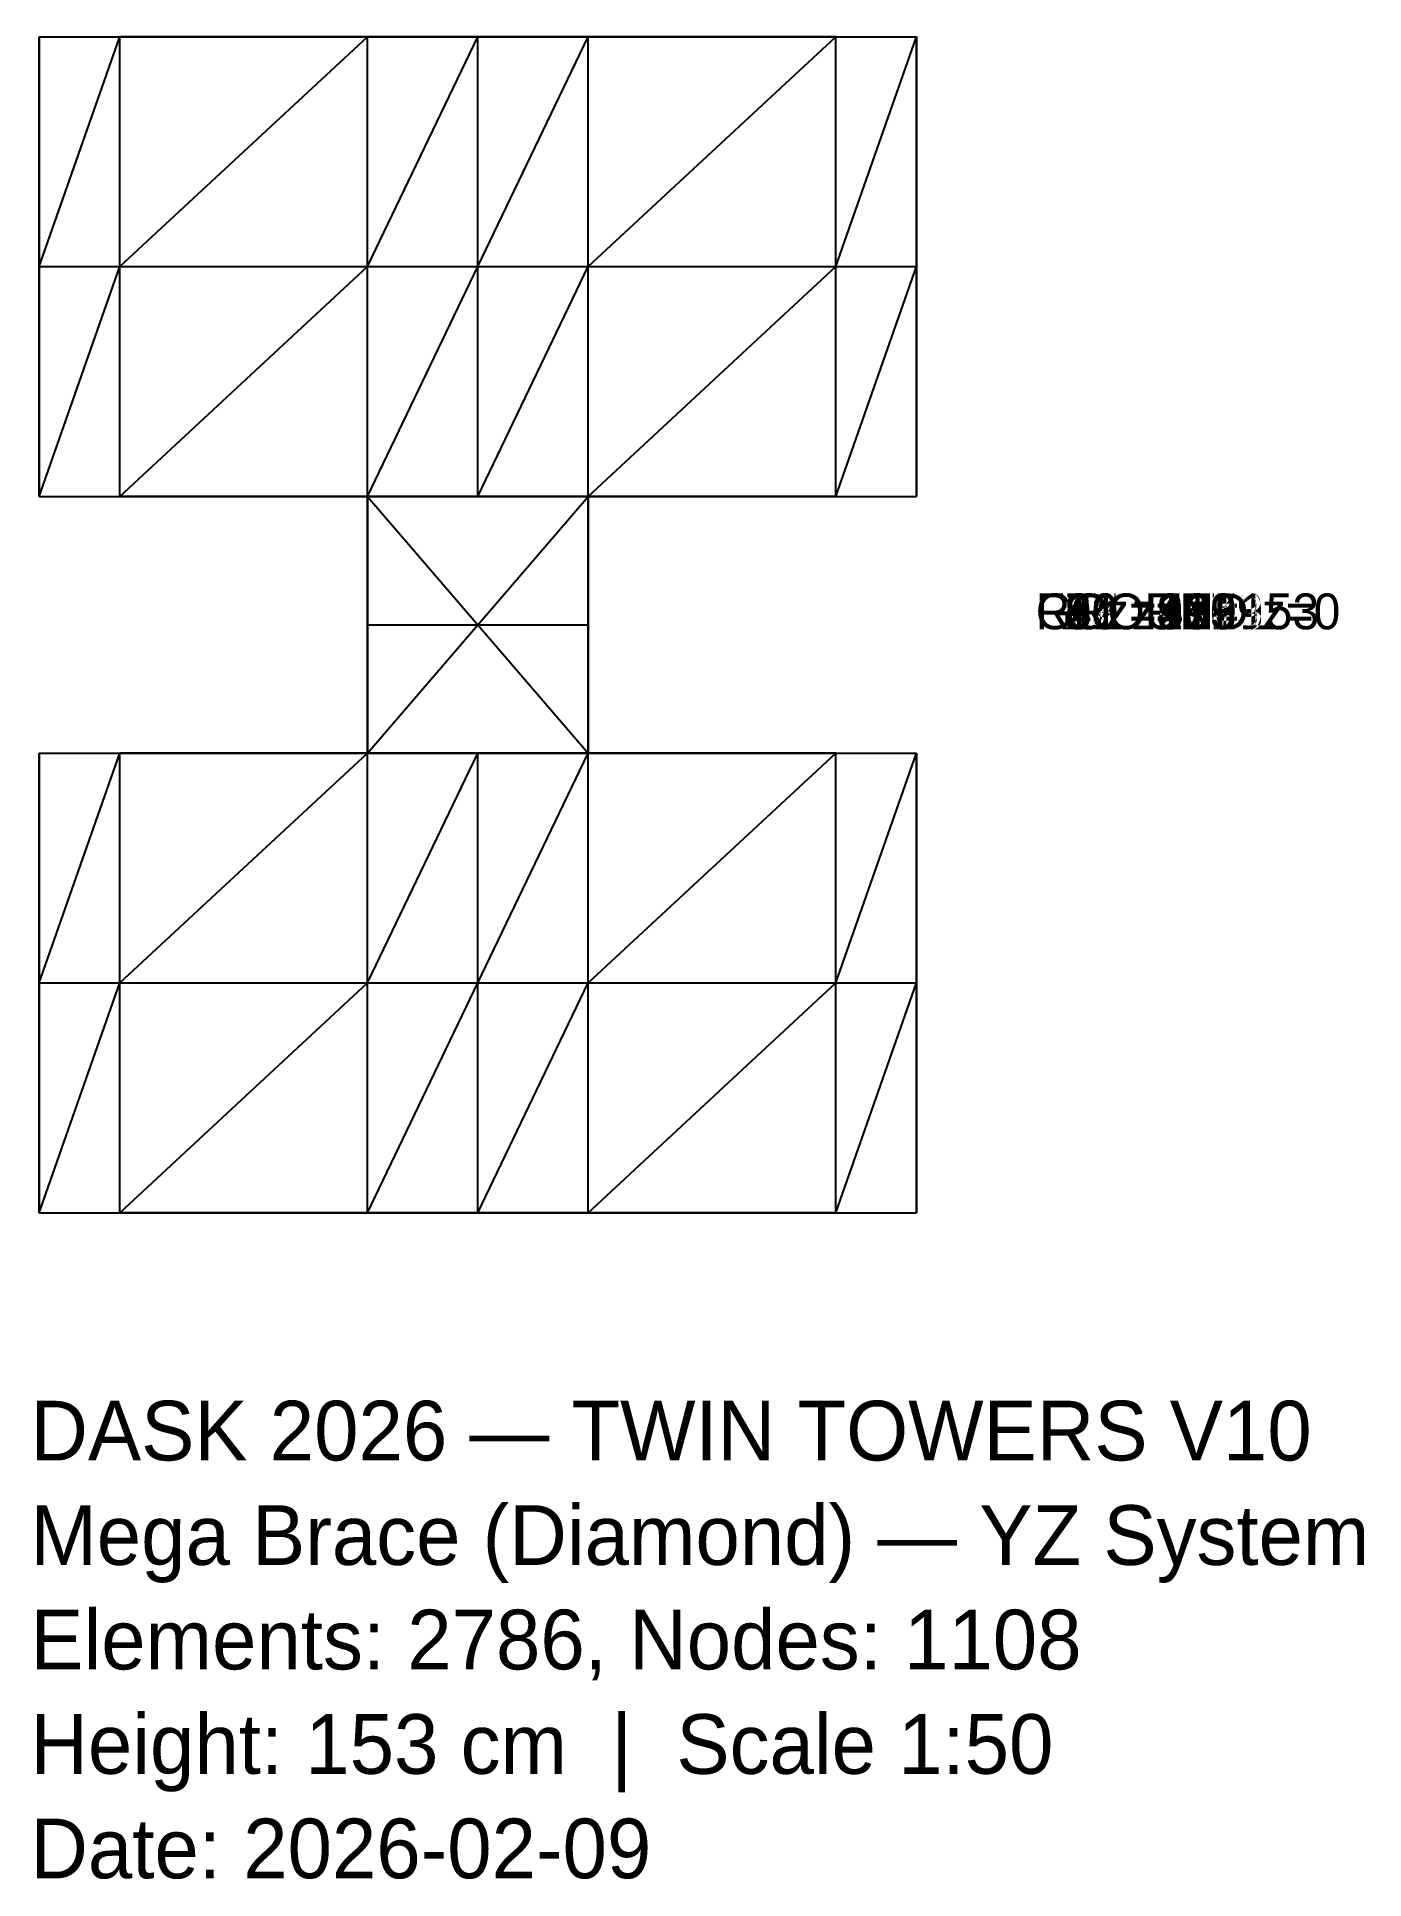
# Model space of a CAD drawing. Header units: metres. Extents: x 0.2 to 44.7, y -22 to 39.7.
import ezdxf

# ---------------------------------------------------------------- set-up
doc = ezdxf.new("R2010")
doc.units = ezdxf.units.M
for name, color, linetype in [('annotations', 7, 'Continuous'), ('beam_x', 3, 'Continuous'), ('beam_y', 2, 'Continuous'), ('brace_xz', 6, 'Continuous'), ('brace_yz', 1, 'Continuous'), ('bridge_beam', 30, 'Continuous'), ('bridge_column', 30, 'Continuous'), ('bridge_rigid', 50, 'Continuous'), ('bridge_truss', 40, 'Continuous'), ('column', 4, 'Continuous'), ('floor_brace', 5, 'Continuous'), ('floor_levels', 3, 'Continuous')]:
    doc.layers.add(name, color=color, linetype=linetype)

msp = doc.modelspace()

# ---------------------------------------------------------------- texts
at = {"layer": 'annotations'}
for s, p in [('DASK 2026 — TWIN TOWERS V10', (0, -8)), ('Mega Brace (Diamond) — YZ System', (0, -11.5)), ('Elements: 2786, Nodes: 1108', (0, -15)), ('Height: 153 cm  |  Scale 1:50', (0, -18.5)), ('Date: 2026-02-09', (0, -22))]:
    msp.add_text(s, height=2, dxfattribs=at).set_placement(p)
at = {"layer": 'floor_levels'}
for s, p in [('GROUND z=0', (33.7, 19.85)), ('F1 z=9', (33.7, 19.85, 9)), ('F2 z=15', (33.7, 19.85, 15)), ('F3 z=21', (33.7, 19.85, 21)), ('F4 z=27', (33.7, 19.85, 27)), ('F5 z=33', (33.7, 19.85, 33)), ('F6 z=39', (33.7, 19.85, 39)), ('F8 z=51', (33.7, 19.85, 51)), ('F9 z=57', (33.7, 19.85, 57)), ('F10 z=63', (33.7, 19.85, 63)), ('F11 z=69', (33.7, 19.85, 69)), ('F12 z=75', (33.7, 19.85, 75)), ('F13 z=81', (33.7, 19.85, 81)), ('F14 z=87', (33.7, 19.85, 87)), ('F15 z=93', (33.7, 19.85, 93)), ('F16 z=99', (33.7, 19.85, 99)), ('F17 z=105', (33.7, 19.85, 105)), ('F18 z=111', (33.7, 19.85, 111)), ('F19 z=117', (33.7, 19.85, 117)), ('F20 z=123', (33.7, 19.85, 123)), ('F21 z=129', (33.7, 19.85, 129)), ('F22 z=135', (33.7, 19.85, 135)), ('F23 z=141', (33.7, 19.85, 141)), ('F24 z=147', (33.7, 19.85, 147)), ('ROOF z=153', (33.7, 19.85, 153)), ('F7 z=45', (33.7, 19.85, 45))]:
    msp.add_text(s, height=1.2, dxfattribs=at).set_placement(p)

# ---------------------------------------------------------------- linework, layer by layer
at = {"layer": 'beam_x'}
for p, q in [((0.3, 39.7), (3, 39.7)), ((0.3, 39.7, 9), (3, 39.7, 9)), ((0.3, 39.7, 15), (3, 39.7, 15)), ((0.3, 39.7, 21), (3, 39.7, 21)), ((0.3, 39.7, 27), (3, 39.7, 27)), ((0.3, 39.7, 33), (3, 39.7, 33)), ((0.3, 39.7, 39), (3, 39.7, 39)), ((0.3, 39.7, 45), (3, 39.7, 45)), ((0.3, 39.7, 51), (3, 39.7, 51)), ((0.3, 39.7, 57), (3, 39.7, 57)), ((0.3, 39.7, 63), (3, 39.7, 63)), ((0.3, 39.7, 69), (3, 39.7, 69)), ((0.3, 39.7, 75), (3, 39.7, 75)), ((0.3, 39.7, 81), (3, 39.7, 81)), ((0.3, 39.7, 87), (3, 39.7, 87)), ((0.3, 39.7, 93), (3, 39.7, 93)), ((0.3, 39.7, 99), (3, 39.7, 99)), ((0.3, 39.7, 105), (3, 39.7, 105)), ((0.3, 39.7, 111), (3, 39.7, 111)), ((0.3, 39.7, 117), (3, 39.7, 117)), ((0.3, 39.7, 123), (3, 39.7, 123)), ((0.3, 39.7, 129), (3, 39.7, 129)), ((0.3, 39.7, 135), (3, 39.7, 135)), ((0.3, 39.7, 141), (3, 39.7, 141)), ((0.3, 39.7, 147), (3, 39.7, 147)), ((0.3, 39.7, 153), (3, 39.7, 153)), ((3, 39.7), (11.3, 39.7)), ((3, 39.7, 9), (11.3, 39.7, 9)), ((3, 39.7, 15), (11.3, 39.7, 15)), ((3, 39.7, 21), (11.3, 39.7, 21)), ((3, 39.7, 27), (11.3, 39.7, 27)), ((3, 39.7, 33), (11.3, 39.7, 33)), ((3, 39.7, 39), (11.3, 39.7, 39)), ((3, 39.7, 45), (11.3, 39.7, 45)), ((3, 39.7, 51), (11.3, 39.7, 51)), ((3, 39.7, 57), (11.3, 39.7, 57)), ((3, 39.7, 63), (11.3, 39.7, 63)), ((3, 39.7, 69), (11.3, 39.7, 69)), ((3, 39.7, 75), (11.3, 39.7, 75)), ((3, 39.7, 81), (11.3, 39.7, 81)), ((3, 39.7, 87), (11.3, 39.7, 87)), ((3, 39.7, 93), (11.3, 39.7, 93)), ((3, 39.7, 99), (11.3, 39.7, 99)), ((3, 39.7, 105), (11.3, 39.7, 105)), ((3, 39.7, 111), (11.3, 39.7, 111)), ((3, 39.7, 117), (11.3, 39.7, 117)), ((3, 39.7, 123), (11.3, 39.7, 123)), ((3, 39.7, 129), (11.3, 39.7, 129)), ((3, 39.7, 135), (11.3, 39.7, 135)), ((3, 39.7, 141), (11.3, 39.7, 141)), ((3, 39.7, 147), (11.3, 39.7, 147)), ((3, 39.7, 153), (11.3, 39.7, 153)), ((11.3, 39.7), (15, 39.7)), ((11.3, 39.7, 9), (15, 39.7, 9)), ((11.3, 39.7, 15), (15, 39.7, 15)), ((11.3, 39.7, 21), (15, 39.7, 21)), ((11.3, 39.7, 27), (15, 39.7, 27)), ((11.3, 39.7, 33), (15, 39.7, 33)), ((11.3, 39.7, 39), (15, 39.7, 39)), ((11.3, 39.7, 45), (15, 39.7, 45)), ((11.3, 39.7, 51), (15, 39.7, 51)), ((11.3, 39.7, 57), (15, 39.7, 57)), ((11.3, 39.7, 63), (15, 39.7, 63)), ((11.3, 39.7, 69), (15, 39.7, 69)), ((11.3, 39.7, 75), (15, 39.7, 75)), ((11.3, 39.7, 81), (15, 39.7, 81)), ((11.3, 39.7, 87), (15, 39.7, 87)), ((11.3, 39.7, 93), (15, 39.7, 93)), ((11.3, 39.7, 99), (15, 39.7, 99)), ((11.3, 39.7, 105), (15, 39.7, 105)), ((11.3, 39.7, 111), (15, 39.7, 111)), ((11.3, 39.7, 117), (15, 39.7, 117)), ((11.3, 39.7, 123), (15, 39.7, 123)), ((11.3, 39.7, 129), (15, 39.7, 129)), ((11.3, 39.7, 135), (15, 39.7, 135)), ((11.3, 39.7, 141), (15, 39.7, 141)), ((11.3, 39.7, 147), (15, 39.7, 147)), ((11.3, 39.7, 153), (15, 39.7, 153)), ((15, 39.7), (18.7, 39.7)), ((15, 39.7, 9), (18.7, 39.7, 9)), ((15, 39.7, 15), (18.7, 39.7, 15)), ((15, 39.7, 21), (18.7, 39.7, 21)), ((15, 39.7, 27), (18.7, 39.7, 27)), ((15, 39.7, 33), (18.7, 39.7, 33)), ((15, 39.7, 39), (18.7, 39.7, 39)), ((15, 39.7, 45), (18.7, 39.7, 45)), ((15, 39.7, 51), (18.7, 39.7, 51)), ((15, 39.7, 57), (18.7, 39.7, 57)), ((15, 39.7, 63), (18.7, 39.7, 63)), ((15, 39.7, 69), (18.7, 39.7, 69)), ((15, 39.7, 75), (18.7, 39.7, 75)), ((15, 39.7, 81), (18.7, 39.7, 81)), ((15, 39.7, 87), (18.7, 39.7, 87)), ((15, 39.7, 93), (18.7, 39.7, 93)), ((15, 39.7, 99), (18.7, 39.7, 99)), ((15, 39.7, 105), (18.7, 39.7, 105)), ((15, 39.7, 111), (18.7, 39.7, 111)), ((15, 39.7, 117), (18.7, 39.7, 117)), ((15, 39.7, 123), (18.7, 39.7, 123)), ((15, 39.7, 129), (18.7, 39.7, 129)), ((15, 39.7, 135), (18.7, 39.7, 135)), ((15, 39.7, 141), (18.7, 39.7, 141)), ((15, 39.7, 147), (18.7, 39.7, 147)), ((15, 39.7, 153), (18.7, 39.7, 153)), ((18.7, 39.7), (27, 39.7)), ((18.7, 39.7, 9), (27, 39.7, 9)), ((18.7, 39.7, 15), (27, 39.7, 15)), ((18.7, 39.7, 21), (27, 39.7, 21)), ((18.7, 39.7, 27), (27, 39.7, 27)), ((18.7, 39.7, 33), (27, 39.7, 33)), ((18.7, 39.7, 39), (27, 39.7, 39)), ((18.7, 39.7, 45), (27, 39.7, 45)), ((18.7, 39.7, 51), (27, 39.7, 51)), ((18.7, 39.7, 57), (27, 39.7, 57)), ((18.7, 39.7, 63), (27, 39.7, 63)), ((18.7, 39.7, 69), (27, 39.7, 69)), ((18.7, 39.7, 75), (27, 39.7, 75)), ((18.7, 39.7, 81), (27, 39.7, 81)), ((18.7, 39.7, 87), (27, 39.7, 87)), ((18.7, 39.7, 93), (27, 39.7, 93)), ((18.7, 39.7, 99), (27, 39.7, 99)), ((18.7, 39.7, 105), (27, 39.7, 105)), ((18.7, 39.7, 111), (27, 39.7, 111)), ((18.7, 39.7, 117), (27, 39.7, 117)), ((18.7, 39.7, 123), (27, 39.7, 123)), ((18.7, 39.7, 129), (27, 39.7, 129)), ((18.7, 39.7, 135), (27, 39.7, 135)), ((18.7, 39.7, 141), (27, 39.7, 141)), ((18.7, 39.7, 147), (27, 39.7, 147)), ((18.7, 39.7, 153), (27, 39.7, 153)), ((27, 39.7), (29.7, 39.7)), ((27, 39.7, 9), (29.7, 39.7, 9)), ((27, 39.7, 15), (29.7, 39.7, 15)), ((27, 39.7, 21), (29.7, 39.7, 21)), ((27, 39.7, 27), (29.7, 39.7, 27)), ((27, 39.7, 33), (29.7, 39.7, 33)), ((27, 39.7, 39), (29.7, 39.7, 39)), ((27, 39.7, 45), (29.7, 39.7, 45)), ((27, 39.7, 51), (29.7, 39.7, 51)), ((27, 39.7, 57), (29.7, 39.7, 57)), ((27, 39.7, 63), (29.7, 39.7, 63)), ((27, 39.7, 69), (29.7, 39.7, 69)), ((27, 39.7, 75), (29.7, 39.7, 75)), ((27, 39.7, 81), (29.7, 39.7, 81)), ((27, 39.7, 87), (29.7, 39.7, 87)), ((27, 39.7, 93), (29.7, 39.7, 93)), ((27, 39.7, 99), (29.7, 39.7, 99)), ((27, 39.7, 105), (29.7, 39.7, 105)), ((27, 39.7, 111), (29.7, 39.7, 111)), ((27, 39.7, 117), (29.7, 39.7, 117)), ((27, 39.7, 123), (29.7, 39.7, 123)), ((27, 39.7, 129), (29.7, 39.7, 129)), ((27, 39.7, 135), (29.7, 39.7, 135)), ((27, 39.7, 141), (29.7, 39.7, 141)), ((27, 39.7, 147), (29.7, 39.7, 147)), ((27, 39.7, 153), (29.7, 39.7, 153)), ((0.3, 32), (3, 32)), ((0.3, 32, 27), (3, 32, 27)), ((0.3, 32, 51), (3, 32, 51)), ((0.3, 32, 75), (3, 32, 75)), ((0.3, 32, 99), (3, 32, 99)), ((0.3, 32, 123), (3, 32, 123)), ((0.3, 32, 147), (3, 32, 147)), ((3, 32), (11.3, 32)), ((3, 32, 27), (11.3, 32, 27)), ((3, 32, 51), (11.3, 32, 51)), ((3, 32, 75), (11.3, 32, 75)), ((3, 32, 99), (11.3, 32, 99)), ((3, 32, 123), (11.3, 32, 123)), ((3, 32, 147), (11.3, 32, 147)), ((11.3, 32), (15, 32)), ((11.3, 32, 27), (15, 32, 27)), ((11.3, 32, 51), (15, 32, 51)), ((11.3, 32, 75), (15, 32, 75)), ((11.3, 32, 99), (15, 32, 99)), ((11.3, 32, 123), (15, 32, 123)), ((11.3, 32, 147), (15, 32, 147)), ((15, 32), (18.7, 32)), ((15, 32, 27), (18.7, 32, 27)), ((15, 32, 51), (18.7, 32, 51)), ((15, 32, 75), (18.7, 32, 75)), ((15, 32, 99), (18.7, 32, 99)), ((15, 32, 123), (18.7, 32, 123)), ((15, 32, 147), (18.7, 32, 147)), ((18.7, 32), (27, 32)), ((18.7, 32, 27), (27, 32, 27)), ((18.7, 32, 51), (27, 32, 51)), ((18.7, 32, 75), (27, 32, 75)), ((18.7, 32, 99), (27, 32, 99)), ((18.7, 32, 123), (27, 32, 123)), ((18.7, 32, 147), (27, 32, 147)), ((27, 32), (29.7, 32)), ((27, 32, 27), (29.7, 32, 27)), ((27, 32, 51), (29.7, 32, 51)), ((27, 32, 75), (29.7, 32, 75)), ((27, 32, 99), (29.7, 32, 99)), ((27, 32, 123), (29.7, 32, 123)), ((27, 32, 147), (29.7, 32, 147)), ((0.3, 24.3), (3, 24.3)), ((0.3, 24.3, 9), (3, 24.3, 9)), ((0.3, 24.3, 15), (3, 24.3, 15)), ((0.3, 24.3, 21), (3, 24.3, 21)), ((0.3, 24.3, 27), (3, 24.3, 27)), ((0.3, 24.3, 33), (3, 24.3, 33)), ((0.3, 24.3, 39), (3, 24.3, 39)), ((0.3, 24.3, 45), (3, 24.3, 45)), ((0.3, 24.3, 51), (3, 24.3, 51)), ((0.3, 24.3, 57), (3, 24.3, 57)), ((0.3, 24.3, 63), (3, 24.3, 63)), ((0.3, 24.3, 69), (3, 24.3, 69)), ((0.3, 24.3, 75), (3, 24.3, 75)), ((0.3, 24.3, 81), (3, 24.3, 81)), ((0.3, 24.3, 87), (3, 24.3, 87)), ((0.3, 24.3, 93), (3, 24.3, 93)), ((0.3, 24.3, 99), (3, 24.3, 99)), ((0.3, 24.3, 105), (3, 24.3, 105)), ((0.3, 24.3, 111), (3, 24.3, 111)), ((0.3, 24.3, 117), (3, 24.3, 117)), ((0.3, 24.3, 123), (3, 24.3, 123)), ((0.3, 24.3, 129), (3, 24.3, 129)), ((0.3, 24.3, 135), (3, 24.3, 135)), ((0.3, 24.3, 141), (3, 24.3, 141)), ((0.3, 24.3, 147), (3, 24.3, 147)), ((0.3, 24.3, 153), (3, 24.3, 153)), ((3, 24.3), (11.3, 24.3)), ((3, 24.3, 9), (11.3, 24.3, 9)), ((3, 24.3, 15), (11.3, 24.3, 15)), ((3, 24.3, 21), (11.3, 24.3, 21)), ((3, 24.3, 27), (11.3, 24.3, 27)), ((3, 24.3, 33), (11.3, 24.3, 33)), ((3, 24.3, 39), (11.3, 24.3, 39)), ((3, 24.3, 45), (11.3, 24.3, 45)), ((3, 24.3, 51), (11.3, 24.3, 51)), ((3, 24.3, 57), (11.3, 24.3, 57)), ((3, 24.3, 63), (11.3, 24.3, 63)), ((3, 24.3, 69), (11.3, 24.3, 69)), ((3, 24.3, 75), (11.3, 24.3, 75)), ((3, 24.3, 81), (11.3, 24.3, 81)), ((3, 24.3, 87), (11.3, 24.3, 87)), ((3, 24.3, 93), (11.3, 24.3, 93)), ((3, 24.3, 99), (11.3, 24.3, 99)), ((3, 24.3, 105), (11.3, 24.3, 105)), ((3, 24.3, 111), (11.3, 24.3, 111)), ((3, 24.3, 117), (11.3, 24.3, 117)), ((3, 24.3, 123), (11.3, 24.3, 123)), ((3, 24.3, 129), (11.3, 24.3, 129)), ((3, 24.3, 135), (11.3, 24.3, 135)), ((3, 24.3, 141), (11.3, 24.3, 141)), ((3, 24.3, 147), (11.3, 24.3, 147)), ((3, 24.3, 153), (11.3, 24.3, 153)), ((11.3, 24.3), (15, 24.3)), ((11.3, 24.3, 9), (15, 24.3, 9)), ((11.3, 24.3, 15), (15, 24.3, 15)), ((11.3, 24.3, 21), (15, 24.3, 21)), ((11.3, 24.3, 27), (15, 24.3, 27)), ((11.3, 24.3, 33), (15, 24.3, 33)), ((11.3, 24.3, 39), (15, 24.3, 39)), ((11.3, 24.3, 45), (15, 24.3, 45)), ((11.3, 24.3, 51), (15, 24.3, 51)), ((11.3, 24.3, 57), (15, 24.3, 57)), ((11.3, 24.3, 63), (15, 24.3, 63)), ((11.3, 24.3, 69), (15, 24.3, 69)), ((11.3, 24.3, 75), (15, 24.3, 75)), ((11.3, 24.3, 81), (15, 24.3, 81)), ((11.3, 24.3, 87), (15, 24.3, 87)), ((11.3, 24.3, 93), (15, 24.3, 93)), ((11.3, 24.3, 99), (15, 24.3, 99)), ((11.3, 24.3, 105), (15, 24.3, 105)), ((11.3, 24.3, 111), (15, 24.3, 111)), ((11.3, 24.3, 117), (15, 24.3, 117)), ((11.3, 24.3, 123), (15, 24.3, 123)), ((11.3, 24.3, 129), (15, 24.3, 129)), ((11.3, 24.3, 135), (15, 24.3, 135)), ((11.3, 24.3, 141), (15, 24.3, 141)), ((11.3, 24.3, 147), (15, 24.3, 147)), ((11.3, 24.3, 153), (15, 24.3, 153)), ((15, 24.3), (18.7, 24.3)), ((15, 24.3, 9), (18.7, 24.3, 9)), ((15, 24.3, 15), (18.7, 24.3, 15)), ((15, 24.3, 21), (18.7, 24.3, 21)), ((15, 24.3, 27), (18.7, 24.3, 27)), ((15, 24.3, 33), (18.7, 24.3, 33)), ((15, 24.3, 39), (18.7, 24.3, 39)), ((15, 24.3, 45), (18.7, 24.3, 45)), ((15, 24.3, 51), (18.7, 24.3, 51)), ((15, 24.3, 57), (18.7, 24.3, 57)), ((15, 24.3, 63), (18.7, 24.3, 63)), ((15, 24.3, 69), (18.7, 24.3, 69)), ((15, 24.3, 75), (18.7, 24.3, 75)), ((15, 24.3, 81), (18.7, 24.3, 81)), ((15, 24.3, 87), (18.7, 24.3, 87)), ((15, 24.3, 93), (18.7, 24.3, 93)), ((15, 24.3, 99), (18.7, 24.3, 99)), ((15, 24.3, 105), (18.7, 24.3, 105)), ((15, 24.3, 111), (18.7, 24.3, 111)), ((15, 24.3, 117), (18.7, 24.3, 117)), ((15, 24.3, 123), (18.7, 24.3, 123)), ((15, 24.3, 129), (18.7, 24.3, 129)), ((15, 24.3, 135), (18.7, 24.3, 135)), ((15, 24.3, 141), (18.7, 24.3, 141)), ((15, 24.3, 147), (18.7, 24.3, 147)), ((15, 24.3, 153), (18.7, 24.3, 153)), ((18.7, 24.3), (27, 24.3)), ((18.7, 24.3, 9), (27, 24.3, 9)), ((18.7, 24.3, 15), (27, 24.3, 15)), ((18.7, 24.3, 21), (27, 24.3, 21)), ((18.7, 24.3, 27), (27, 24.3, 27)), ((18.7, 24.3, 33), (27, 24.3, 33)), ((18.7, 24.3, 39), (27, 24.3, 39)), ((18.7, 24.3, 45), (27, 24.3, 45)), ((18.7, 24.3, 51), (27, 24.3, 51)), ((18.7, 24.3, 57), (27, 24.3, 57)), ((18.7, 24.3, 63), (27, 24.3, 63)), ((18.7, 24.3, 69), (27, 24.3, 69)), ((18.7, 24.3, 75), (27, 24.3, 75)), ((18.7, 24.3, 81), (27, 24.3, 81)), ((18.7, 24.3, 87), (27, 24.3, 87)), ((18.7, 24.3, 93), (27, 24.3, 93)), ((18.7, 24.3, 99), (27, 24.3, 99)), ((18.7, 24.3, 105), (27, 24.3, 105)), ((18.7, 24.3, 111), (27, 24.3, 111)), ((18.7, 24.3, 117), (27, 24.3, 117)), ((18.7, 24.3, 123), (27, 24.3, 123)), ((18.7, 24.3, 129), (27, 24.3, 129)), ((18.7, 24.3, 135), (27, 24.3, 135)), ((18.7, 24.3, 141), (27, 24.3, 141)), ((18.7, 24.3, 147), (27, 24.3, 147)), ((18.7, 24.3, 153), (27, 24.3, 153)), ((27, 24.3), (29.7, 24.3)), ((27, 24.3, 9), (29.7, 24.3, 9)), ((27, 24.3, 15), (29.7, 24.3, 15)), ((27, 24.3, 21), (29.7, 24.3, 21)), ((27, 24.3, 27), (29.7, 24.3, 27)), ((27, 24.3, 33), (29.7, 24.3, 33)), ((27, 24.3, 39), (29.7, 24.3, 39)), ((27, 24.3, 45), (29.7, 24.3, 45)), ((27, 24.3, 51), (29.7, 24.3, 51)), ((27, 24.3, 57), (29.7, 24.3, 57)), ((27, 24.3, 63), (29.7, 24.3, 63)), ((27, 24.3, 69), (29.7, 24.3, 69)), ((27, 24.3, 75), (29.7, 24.3, 75)), ((27, 24.3, 81), (29.7, 24.3, 81)), ((27, 24.3, 87), (29.7, 24.3, 87)), ((27, 24.3, 93), (29.7, 24.3, 93)), ((27, 24.3, 99), (29.7, 24.3, 99)), ((27, 24.3, 105), (29.7, 24.3, 105)), ((27, 24.3, 111), (29.7, 24.3, 111)), ((27, 24.3, 117), (29.7, 24.3, 117)), ((27, 24.3, 123), (29.7, 24.3, 123)), ((27, 24.3, 129), (29.7, 24.3, 129)), ((27, 24.3, 135), (29.7, 24.3, 135)), ((27, 24.3, 141), (29.7, 24.3, 141)), ((27, 24.3, 147), (29.7, 24.3, 147)), ((27, 24.3, 153), (29.7, 24.3, 153)), ((0.3, 15.7), (3, 15.7)), ((0.3, 15.7, 9), (3, 15.7, 9)), ((0.3, 15.7, 15), (3, 15.7, 15)), ((0.3, 15.7, 21), (3, 15.7, 21)), ((0.3, 15.7, 27), (3, 15.7, 27)), ((0.3, 15.7, 33), (3, 15.7, 33)), ((0.3, 15.7, 39), (3, 15.7, 39)), ((0.3, 15.7, 45), (3, 15.7, 45)), ((0.3, 15.7, 51), (3, 15.7, 51)), ((0.3, 15.7, 57), (3, 15.7, 57)), ((0.3, 15.7, 63), (3, 15.7, 63)), ((0.3, 15.7, 69), (3, 15.7, 69)), ((0.3, 15.7, 75), (3, 15.7, 75)), ((0.3, 15.7, 81), (3, 15.7, 81)), ((0.3, 15.7, 87), (3, 15.7, 87)), ((0.3, 15.7, 93), (3, 15.7, 93)), ((0.3, 15.7, 99), (3, 15.7, 99)), ((0.3, 15.7, 105), (3, 15.7, 105)), ((0.3, 15.7, 111), (3, 15.7, 111)), ((0.3, 15.7, 117), (3, 15.7, 117)), ((0.3, 15.7, 123), (3, 15.7, 123)), ((0.3, 15.7, 129), (3, 15.7, 129)), ((0.3, 15.7, 135), (3, 15.7, 135)), ((0.3, 15.7, 141), (3, 15.7, 141)), ((0.3, 15.7, 147), (3, 15.7, 147)), ((0.3, 15.7, 153), (3, 15.7, 153)), ((3, 15.7), (11.3, 15.7)), ((3, 15.7, 9), (11.3, 15.7, 9)), ((3, 15.7, 15), (11.3, 15.7, 15)), ((3, 15.7, 21), (11.3, 15.7, 21)), ((3, 15.7, 27), (11.3, 15.7, 27)), ((3, 15.7, 33), (11.3, 15.7, 33)), ((3, 15.7, 39), (11.3, 15.7, 39)), ((3, 15.7, 45), (11.3, 15.7, 45)), ((3, 15.7, 51), (11.3, 15.7, 51)), ((3, 15.7, 57), (11.3, 15.7, 57)), ((3, 15.7, 63), (11.3, 15.7, 63)), ((3, 15.7, 69), (11.3, 15.7, 69)), ((3, 15.7, 75), (11.3, 15.7, 75)), ((3, 15.7, 81), (11.3, 15.7, 81)), ((3, 15.7, 87), (11.3, 15.7, 87)), ((3, 15.7, 93), (11.3, 15.7, 93)), ((3, 15.7, 99), (11.3, 15.7, 99)), ((3, 15.7, 105), (11.3, 15.7, 105)), ((3, 15.7, 111), (11.3, 15.7, 111)), ((3, 15.7, 117), (11.3, 15.7, 117)), ((3, 15.7, 123), (11.3, 15.7, 123)), ((3, 15.7, 129), (11.3, 15.7, 129)), ((3, 15.7, 135), (11.3, 15.7, 135)), ((3, 15.7, 141), (11.3, 15.7, 141)), ((3, 15.7, 147), (11.3, 15.7, 147)), ((3, 15.7, 153), (11.3, 15.7, 153)), ((11.3, 15.7), (15, 15.7)), ((11.3, 15.7, 9), (15, 15.7, 9)), ((11.3, 15.7, 15), (15, 15.7, 15)), ((11.3, 15.7, 21), (15, 15.7, 21)), ((11.3, 15.7, 27), (15, 15.7, 27)), ((11.3, 15.7, 33), (15, 15.7, 33)), ((11.3, 15.7, 39), (15, 15.7, 39)), ((11.3, 15.7, 45), (15, 15.7, 45)), ((11.3, 15.7, 51), (15, 15.7, 51)), ((11.3, 15.7, 57), (15, 15.7, 57)), ((11.3, 15.7, 63), (15, 15.7, 63)), ((11.3, 15.7, 69), (15, 15.7, 69)), ((11.3, 15.7, 75), (15, 15.7, 75)), ((11.3, 15.7, 81), (15, 15.7, 81)), ((11.3, 15.7, 87), (15, 15.7, 87)), ((11.3, 15.7, 93), (15, 15.7, 93)), ((11.3, 15.7, 99), (15, 15.7, 99)), ((11.3, 15.7, 105), (15, 15.7, 105)), ((11.3, 15.7, 111), (15, 15.7, 111)), ((11.3, 15.7, 117), (15, 15.7, 117)), ((11.3, 15.7, 123), (15, 15.7, 123)), ((11.3, 15.7, 129), (15, 15.7, 129)), ((11.3, 15.7, 135), (15, 15.7, 135)), ((11.3, 15.7, 141), (15, 15.7, 141)), ((11.3, 15.7, 147), (15, 15.7, 147)), ((11.3, 15.7, 153), (15, 15.7, 153)), ((15, 15.7), (18.7, 15.7)), ((15, 15.7, 9), (18.7, 15.7, 9)), ((15, 15.7, 15), (18.7, 15.7, 15)), ((15, 15.7, 21), (18.7, 15.7, 21)), ((15, 15.7, 27), (18.7, 15.7, 27)), ((15, 15.7, 33), (18.7, 15.7, 33)), ((15, 15.7, 39), (18.7, 15.7, 39)), ((15, 15.7, 45), (18.7, 15.7, 45)), ((15, 15.7, 51), (18.7, 15.7, 51)), ((15, 15.7, 57), (18.7, 15.7, 57)), ((15, 15.7, 63), (18.7, 15.7, 63)), ((15, 15.7, 69), (18.7, 15.7, 69)), ((15, 15.7, 75), (18.7, 15.7, 75)), ((15, 15.7, 81), (18.7, 15.7, 81)), ((15, 15.7, 87), (18.7, 15.7, 87)), ((15, 15.7, 93), (18.7, 15.7, 93)), ((15, 15.7, 99), (18.7, 15.7, 99)), ((15, 15.7, 105), (18.7, 15.7, 105)), ((15, 15.7, 111), (18.7, 15.7, 111)), ((15, 15.7, 117), (18.7, 15.7, 117)), ((15, 15.7, 123), (18.7, 15.7, 123)), ((15, 15.7, 129), (18.7, 15.7, 129)), ((15, 15.7, 135), (18.7, 15.7, 135)), ((15, 15.7, 141), (18.7, 15.7, 141)), ((15, 15.7, 147), (18.7, 15.7, 147)), ((15, 15.7, 153), (18.7, 15.7, 153)), ((18.7, 15.7), (27, 15.7)), ((18.7, 15.7, 9), (27, 15.7, 9)), ((18.7, 15.7, 15), (27, 15.7, 15)), ((18.7, 15.7, 21), (27, 15.7, 21)), ((18.7, 15.7, 27), (27, 15.7, 27)), ((18.7, 15.7, 33), (27, 15.7, 33)), ((18.7, 15.7, 39), (27, 15.7, 39)), ((18.7, 15.7, 45), (27, 15.7, 45)), ((18.7, 15.7, 51), (27, 15.7, 51)), ((18.7, 15.7, 57), (27, 15.7, 57)), ((18.7, 15.7, 63), (27, 15.7, 63)), ((18.7, 15.7, 69), (27, 15.7, 69)), ((18.7, 15.7, 75), (27, 15.7, 75)), ((18.7, 15.7, 81), (27, 15.7, 81)), ((18.7, 15.7, 87), (27, 15.7, 87)), ((18.7, 15.7, 93), (27, 15.7, 93)), ((18.7, 15.7, 99), (27, 15.7, 99)), ((18.7, 15.7, 105), (27, 15.7, 105)), ((18.7, 15.7, 111), (27, 15.7, 111)), ((18.7, 15.7, 117), (27, 15.7, 117)), ((18.7, 15.7, 123), (27, 15.7, 123)), ((18.7, 15.7, 129), (27, 15.7, 129)), ((18.7, 15.7, 135), (27, 15.7, 135)), ((18.7, 15.7, 141), (27, 15.7, 141)), ((18.7, 15.7, 147), (27, 15.7, 147)), ((18.7, 15.7, 153), (27, 15.7, 153)), ((27, 15.7), (29.7, 15.7)), ((27, 15.7, 9), (29.7, 15.7, 9)), ((27, 15.7, 15), (29.7, 15.7, 15)), ((27, 15.7, 21), (29.7, 15.7, 21)), ((27, 15.7, 27), (29.7, 15.7, 27)), ((27, 15.7, 33), (29.7, 15.7, 33)), ((27, 15.7, 39), (29.7, 15.7, 39)), ((27, 15.7, 45), (29.7, 15.7, 45)), ((27, 15.7, 51), (29.7, 15.7, 51)), ((27, 15.7, 57), (29.7, 15.7, 57)), ((27, 15.7, 63), (29.7, 15.7, 63)), ((27, 15.7, 69), (29.7, 15.7, 69)), ((27, 15.7, 75), (29.7, 15.7, 75)), ((27, 15.7, 81), (29.7, 15.7, 81)), ((27, 15.7, 87), (29.7, 15.7, 87)), ((27, 15.7, 93), (29.7, 15.7, 93)), ((27, 15.7, 99), (29.7, 15.7, 99)), ((27, 15.7, 105), (29.7, 15.7, 105)), ((27, 15.7, 111), (29.7, 15.7, 111)), ((27, 15.7, 117), (29.7, 15.7, 117)), ((27, 15.7, 123), (29.7, 15.7, 123)), ((27, 15.7, 129), (29.7, 15.7, 129)), ((27, 15.7, 135), (29.7, 15.7, 135)), ((27, 15.7, 141), (29.7, 15.7, 141)), ((27, 15.7, 147), (29.7, 15.7, 147)), ((27, 15.7, 153), (29.7, 15.7, 153)), ((0.3, 8), (3, 8)), ((0.3, 8, 27), (3, 8, 27)), ((0.3, 8, 51), (3, 8, 51)), ((0.3, 8, 75), (3, 8, 75)), ((0.3, 8, 99), (3, 8, 99)), ((0.3, 8, 123), (3, 8, 123)), ((0.3, 8, 147), (3, 8, 147)), ((3, 8), (11.3, 8)), ((3, 8, 27), (11.3, 8, 27)), ((3, 8, 51), (11.3, 8, 51)), ((3, 8, 75), (11.3, 8, 75)), ((3, 8, 99), (11.3, 8, 99)), ((3, 8, 123), (11.3, 8, 123)), ((3, 8, 147), (11.3, 8, 147)), ((11.3, 8), (15, 8)), ((11.3, 8, 27), (15, 8, 27)), ((11.3, 8, 51), (15, 8, 51)), ((11.3, 8, 75), (15, 8, 75)), ((11.3, 8, 99), (15, 8, 99)), ((11.3, 8, 123), (15, 8, 123)), ((11.3, 8, 147), (15, 8, 147)), ((15, 8), (18.7, 8)), ((15, 8, 27), (18.7, 8, 27)), ((15, 8, 51), (18.7, 8, 51)), ((15, 8, 75), (18.7, 8, 75)), ((15, 8, 99), (18.7, 8, 99)), ((15, 8, 123), (18.7, 8, 123)), ((15, 8, 147), (18.7, 8, 147)), ((18.7, 8), (27, 8)), ((18.7, 8, 27), (27, 8, 27)), ((18.7, 8, 51), (27, 8, 51)), ((18.7, 8, 75), (27, 8, 75)), ((18.7, 8, 99), (27, 8, 99)), ((18.7, 8, 123), (27, 8, 123)), ((18.7, 8, 147), (27, 8, 147)), ((27, 8), (29.7, 8)), ((27, 8, 27), (29.7, 8, 27)), ((27, 8, 51), (29.7, 8, 51)), ((27, 8, 75), (29.7, 8, 75)), ((27, 8, 99), (29.7, 8, 99)), ((27, 8, 123), (29.7, 8, 123)), ((27, 8, 147), (29.7, 8, 147)), ((0.3, 0.3), (3, 0.3)), ((0.3, 0.3, 9), (3, 0.3, 9)), ((0.3, 0.3, 15), (3, 0.3, 15)), ((0.3, 0.3, 21), (3, 0.3, 21)), ((0.3, 0.3, 27), (3, 0.3, 27)), ((0.3, 0.3, 33), (3, 0.3, 33)), ((0.3, 0.3, 39), (3, 0.3, 39)), ((0.3, 0.3, 45), (3, 0.3, 45)), ((0.3, 0.3, 51), (3, 0.3, 51)), ((0.3, 0.3, 57), (3, 0.3, 57)), ((0.3, 0.3, 63), (3, 0.3, 63)), ((0.3, 0.3, 69), (3, 0.3, 69)), ((0.3, 0.3, 75), (3, 0.3, 75)), ((0.3, 0.3, 81), (3, 0.3, 81)), ((0.3, 0.3, 87), (3, 0.3, 87)), ((0.3, 0.3, 93), (3, 0.3, 93)), ((0.3, 0.3, 99), (3, 0.3, 99)), ((0.3, 0.3, 105), (3, 0.3, 105)), ((0.3, 0.3, 111), (3, 0.3, 111)), ((0.3, 0.3, 117), (3, 0.3, 117)), ((0.3, 0.3, 123), (3, 0.3, 123)), ((0.3, 0.3, 129), (3, 0.3, 129)), ((0.3, 0.3, 135), (3, 0.3, 135)), ((0.3, 0.3, 141), (3, 0.3, 141)), ((0.3, 0.3, 147), (3, 0.3, 147)), ((0.3, 0.3, 153), (3, 0.3, 153)), ((3, 0.3), (11.3, 0.3)), ((3, 0.3, 9), (11.3, 0.3, 9)), ((3, 0.3, 15), (11.3, 0.3, 15)), ((3, 0.3, 21), (11.3, 0.3, 21)), ((3, 0.3, 27), (11.3, 0.3, 27)), ((3, 0.3, 33), (11.3, 0.3, 33)), ((3, 0.3, 39), (11.3, 0.3, 39)), ((3, 0.3, 45), (11.3, 0.3, 45)), ((3, 0.3, 51), (11.3, 0.3, 51)), ((3, 0.3, 57), (11.3, 0.3, 57)), ((3, 0.3, 63), (11.3, 0.3, 63)), ((3, 0.3, 69), (11.3, 0.3, 69)), ((3, 0.3, 75), (11.3, 0.3, 75)), ((3, 0.3, 81), (11.3, 0.3, 81)), ((3, 0.3, 87), (11.3, 0.3, 87)), ((3, 0.3, 93), (11.3, 0.3, 93)), ((3, 0.3, 99), (11.3, 0.3, 99)), ((3, 0.3, 105), (11.3, 0.3, 105)), ((3, 0.3, 111), (11.3, 0.3, 111)), ((3, 0.3, 117), (11.3, 0.3, 117)), ((3, 0.3, 123), (11.3, 0.3, 123)), ((3, 0.3, 129), (11.3, 0.3, 129)), ((3, 0.3, 135), (11.3, 0.3, 135)), ((3, 0.3, 141), (11.3, 0.3, 141)), ((3, 0.3, 147), (11.3, 0.3, 147)), ((3, 0.3, 153), (11.3, 0.3, 153)), ((11.3, 0.3), (15, 0.3)), ((11.3, 0.3, 9), (15, 0.3, 9)), ((11.3, 0.3, 15), (15, 0.3, 15)), ((11.3, 0.3, 21), (15, 0.3, 21)), ((11.3, 0.3, 27), (15, 0.3, 27)), ((11.3, 0.3, 33), (15, 0.3, 33)), ((11.3, 0.3, 39), (15, 0.3, 39)), ((11.3, 0.3, 45), (15, 0.3, 45)), ((11.3, 0.3, 51), (15, 0.3, 51)), ((11.3, 0.3, 57), (15, 0.3, 57)), ((11.3, 0.3, 63), (15, 0.3, 63)), ((11.3, 0.3, 69), (15, 0.3, 69)), ((11.3, 0.3, 75), (15, 0.3, 75)), ((11.3, 0.3, 81), (15, 0.3, 81)), ((11.3, 0.3, 87), (15, 0.3, 87)), ((11.3, 0.3, 93), (15, 0.3, 93)), ((11.3, 0.3, 99), (15, 0.3, 99)), ((11.3, 0.3, 105), (15, 0.3, 105)), ((11.3, 0.3, 111), (15, 0.3, 111)), ((11.3, 0.3, 117), (15, 0.3, 117)), ((11.3, 0.3, 123), (15, 0.3, 123)), ((11.3, 0.3, 129), (15, 0.3, 129)), ((11.3, 0.3, 135), (15, 0.3, 135)), ((11.3, 0.3, 141), (15, 0.3, 141)), ((11.3, 0.3, 147), (15, 0.3, 147)), ((11.3, 0.3, 153), (15, 0.3, 153)), ((15, 0.3), (18.7, 0.3)), ((15, 0.3, 9), (18.7, 0.3, 9)), ((15, 0.3, 15), (18.7, 0.3, 15)), ((15, 0.3, 21), (18.7, 0.3, 21)), ((15, 0.3, 27), (18.7, 0.3, 27)), ((15, 0.3, 33), (18.7, 0.3, 33)), ((15, 0.3, 39), (18.7, 0.3, 39)), ((15, 0.3, 45), (18.7, 0.3, 45)), ((15, 0.3, 51), (18.7, 0.3, 51)), ((15, 0.3, 57), (18.7, 0.3, 57)), ((15, 0.3, 63), (18.7, 0.3, 63)), ((15, 0.3, 69), (18.7, 0.3, 69)), ((15, 0.3, 75), (18.7, 0.3, 75)), ((15, 0.3, 81), (18.7, 0.3, 81)), ((15, 0.3, 87), (18.7, 0.3, 87)), ((15, 0.3, 93), (18.7, 0.3, 93)), ((15, 0.3, 99), (18.7, 0.3, 99)), ((15, 0.3, 105), (18.7, 0.3, 105)), ((15, 0.3, 111), (18.7, 0.3, 111)), ((15, 0.3, 117), (18.7, 0.3, 117)), ((15, 0.3, 123), (18.7, 0.3, 123)), ((15, 0.3, 129), (18.7, 0.3, 129)), ((15, 0.3, 135), (18.7, 0.3, 135)), ((15, 0.3, 141), (18.7, 0.3, 141)), ((15, 0.3, 147), (18.7, 0.3, 147)), ((15, 0.3, 153), (18.7, 0.3, 153)), ((18.7, 0.3), (27, 0.3)), ((18.7, 0.3, 9), (27, 0.3, 9)), ((18.7, 0.3, 15), (27, 0.3, 15)), ((18.7, 0.3, 21), (27, 0.3, 21)), ((18.7, 0.3, 27), (27, 0.3, 27)), ((18.7, 0.3, 33), (27, 0.3, 33)), ((18.7, 0.3, 39), (27, 0.3, 39)), ((18.7, 0.3, 45), (27, 0.3, 45)), ((18.7, 0.3, 51), (27, 0.3, 51)), ((18.7, 0.3, 57), (27, 0.3, 57)), ((18.7, 0.3, 63), (27, 0.3, 63)), ((18.7, 0.3, 69), (27, 0.3, 69)), ((18.7, 0.3, 75), (27, 0.3, 75)), ((18.7, 0.3, 81), (27, 0.3, 81)), ((18.7, 0.3, 87), (27, 0.3, 87)), ((18.7, 0.3, 93), (27, 0.3, 93)), ((18.7, 0.3, 99), (27, 0.3, 99)), ((18.7, 0.3, 105), (27, 0.3, 105)), ((18.7, 0.3, 111), (27, 0.3, 111)), ((18.7, 0.3, 117), (27, 0.3, 117)), ((18.7, 0.3, 123), (27, 0.3, 123)), ((18.7, 0.3, 129), (27, 0.3, 129)), ((18.7, 0.3, 135), (27, 0.3, 135)), ((18.7, 0.3, 141), (27, 0.3, 141)), ((18.7, 0.3, 147), (27, 0.3, 147)), ((18.7, 0.3, 153), (27, 0.3, 153)), ((27, 0.3), (29.7, 0.3)), ((27, 0.3, 9), (29.7, 0.3, 9)), ((27, 0.3, 15), (29.7, 0.3, 15)), ((27, 0.3, 21), (29.7, 0.3, 21)), ((27, 0.3, 27), (29.7, 0.3, 27)), ((27, 0.3, 33), (29.7, 0.3, 33)), ((27, 0.3, 39), (29.7, 0.3, 39)), ((27, 0.3, 45), (29.7, 0.3, 45)), ((27, 0.3, 51), (29.7, 0.3, 51)), ((27, 0.3, 57), (29.7, 0.3, 57)), ((27, 0.3, 63), (29.7, 0.3, 63)), ((27, 0.3, 69), (29.7, 0.3, 69)), ((27, 0.3, 75), (29.7, 0.3, 75)), ((27, 0.3, 81), (29.7, 0.3, 81)), ((27, 0.3, 87), (29.7, 0.3, 87)), ((27, 0.3, 93), (29.7, 0.3, 93)), ((27, 0.3, 99), (29.7, 0.3, 99)), ((27, 0.3, 105), (29.7, 0.3, 105)), ((27, 0.3, 111), (29.7, 0.3, 111)), ((27, 0.3, 117), (29.7, 0.3, 117)), ((27, 0.3, 123), (29.7, 0.3, 123)), ((27, 0.3, 129), (29.7, 0.3, 129)), ((27, 0.3, 135), (29.7, 0.3, 135)), ((27, 0.3, 141), (29.7, 0.3, 141)), ((27, 0.3, 147), (29.7, 0.3, 147)), ((27, 0.3, 153), (29.7, 0.3, 153))]:
    msp.add_line(p, q, dxfattribs=at)
at = {"layer": 'beam_y'}
for p, q in [((0.3, 32), (0.3, 39.7)), ((0.3, 32, 9), (0.3, 39.7, 9)), ((0.3, 32, 15), (0.3, 39.7, 15)), ((0.3, 32, 21), (0.3, 39.7, 21)), ((0.3, 32, 27), (0.3, 39.7, 27)), ((0.3, 32, 33), (0.3, 39.7, 33)), ((0.3, 32, 39), (0.3, 39.7, 39)), ((0.3, 32, 45), (0.3, 39.7, 45)), ((0.3, 32, 51), (0.3, 39.7, 51)), ((0.3, 32, 57), (0.3, 39.7, 57)), ((0.3, 32, 63), (0.3, 39.7, 63)), ((0.3, 32, 69), (0.3, 39.7, 69)), ((0.3, 32, 75), (0.3, 39.7, 75)), ((0.3, 32, 81), (0.3, 39.7, 81)), ((0.3, 32, 87), (0.3, 39.7, 87)), ((0.3, 32, 93), (0.3, 39.7, 93)), ((0.3, 32, 99), (0.3, 39.7, 99)), ((0.3, 32, 105), (0.3, 39.7, 105)), ((0.3, 32, 111), (0.3, 39.7, 111)), ((0.3, 32, 117), (0.3, 39.7, 117)), ((0.3, 32, 123), (0.3, 39.7, 123)), ((0.3, 32, 129), (0.3, 39.7, 129)), ((0.3, 32, 135), (0.3, 39.7, 135)), ((0.3, 32, 141), (0.3, 39.7, 141)), ((0.3, 32, 147), (0.3, 39.7, 147)), ((0.3, 32, 153), (0.3, 39.7, 153)), ((3, 32), (3, 39.7)), ((3, 32, 27), (3, 39.7, 27)), ((3, 32, 51), (3, 39.7, 51)), ((3, 32, 75), (3, 39.7, 75)), ((3, 32, 99), (3, 39.7, 99)), ((3, 32, 123), (3, 39.7, 123)), ((3, 32, 147), (3, 39.7, 147)), ((11.3, 32), (11.3, 39.7)), ((11.3, 32, 27), (11.3, 39.7, 27)), ((11.3, 32, 51), (11.3, 39.7, 51)), ((11.3, 32, 75), (11.3, 39.7, 75)), ((11.3, 32, 99), (11.3, 39.7, 99)), ((11.3, 32, 123), (11.3, 39.7, 123)), ((11.3, 32, 147), (11.3, 39.7, 147)), ((15, 32), (15, 39.7)), ((15, 32, 27), (15, 39.7, 27)), ((15, 32, 51), (15, 39.7, 51)), ((15, 32, 75), (15, 39.7, 75)), ((15, 32, 99), (15, 39.7, 99)), ((15, 32, 123), (15, 39.7, 123)), ((15, 32, 147), (15, 39.7, 147)), ((18.7, 32), (18.7, 39.7)), ((18.7, 32, 27), (18.7, 39.7, 27)), ((18.7, 32, 51), (18.7, 39.7, 51)), ((18.7, 32, 75), (18.7, 39.7, 75)), ((18.7, 32, 99), (18.7, 39.7, 99)), ((18.7, 32, 123), (18.7, 39.7, 123)), ((18.7, 32, 147), (18.7, 39.7, 147)), ((27, 32), (27, 39.7)), ((27, 32, 27), (27, 39.7, 27)), ((27, 32, 51), (27, 39.7, 51)), ((27, 32, 75), (27, 39.7, 75)), ((27, 32, 99), (27, 39.7, 99)), ((27, 32, 123), (27, 39.7, 123)), ((27, 32, 147), (27, 39.7, 147)), ((29.7, 32), (29.7, 39.7)), ((29.7, 32, 9), (29.7, 39.7, 9)), ((29.7, 32, 15), (29.7, 39.7, 15)), ((29.7, 32, 21), (29.7, 39.7, 21)), ((29.7, 32, 27), (29.7, 39.7, 27)), ((29.7, 32, 33), (29.7, 39.7, 33)), ((29.7, 32, 39), (29.7, 39.7, 39)), ((29.7, 32, 45), (29.7, 39.7, 45)), ((29.7, 32, 51), (29.7, 39.7, 51)), ((29.7, 32, 57), (29.7, 39.7, 57)), ((29.7, 32, 63), (29.7, 39.7, 63)), ((29.7, 32, 69), (29.7, 39.7, 69)), ((29.7, 32, 75), (29.7, 39.7, 75)), ((29.7, 32, 81), (29.7, 39.7, 81)), ((29.7, 32, 87), (29.7, 39.7, 87)), ((29.7, 32, 93), (29.7, 39.7, 93)), ((29.7, 32, 99), (29.7, 39.7, 99)), ((29.7, 32, 105), (29.7, 39.7, 105)), ((29.7, 32, 111), (29.7, 39.7, 111)), ((29.7, 32, 117), (29.7, 39.7, 117)), ((29.7, 32, 123), (29.7, 39.7, 123)), ((29.7, 32, 129), (29.7, 39.7, 129)), ((29.7, 32, 135), (29.7, 39.7, 135)), ((29.7, 32, 141), (29.7, 39.7, 141)), ((29.7, 32, 147), (29.7, 39.7, 147)), ((29.7, 32, 153), (29.7, 39.7, 153)), ((0.3, 24.3), (0.3, 32)), ((0.3, 24.3, 9), (0.3, 32, 9)), ((0.3, 24.3, 15), (0.3, 32, 15)), ((0.3, 24.3, 21), (0.3, 32, 21)), ((0.3, 24.3, 27), (0.3, 32, 27)), ((0.3, 24.3, 33), (0.3, 32, 33)), ((0.3, 24.3, 39), (0.3, 32, 39)), ((0.3, 24.3, 45), (0.3, 32, 45)), ((0.3, 24.3, 51), (0.3, 32, 51)), ((0.3, 24.3, 57), (0.3, 32, 57)), ((0.3, 24.3, 63), (0.3, 32, 63)), ((0.3, 24.3, 69), (0.3, 32, 69)), ((0.3, 24.3, 75), (0.3, 32, 75)), ((0.3, 24.3, 81), (0.3, 32, 81)), ((0.3, 24.3, 87), (0.3, 32, 87)), ((0.3, 24.3, 93), (0.3, 32, 93)), ((0.3, 24.3, 99), (0.3, 32, 99)), ((0.3, 24.3, 105), (0.3, 32, 105)), ((0.3, 24.3, 111), (0.3, 32, 111)), ((0.3, 24.3, 117), (0.3, 32, 117)), ((0.3, 24.3, 123), (0.3, 32, 123)), ((0.3, 24.3, 129), (0.3, 32, 129)), ((0.3, 24.3, 135), (0.3, 32, 135)), ((0.3, 24.3, 141), (0.3, 32, 141)), ((0.3, 24.3, 147), (0.3, 32, 147)), ((0.3, 24.3, 153), (0.3, 32, 153)), ((3, 24.3), (3, 32)), ((3, 24.3, 27), (3, 32, 27)), ((3, 24.3, 51), (3, 32, 51)), ((3, 24.3, 75), (3, 32, 75)), ((3, 24.3, 99), (3, 32, 99)), ((3, 24.3, 123), (3, 32, 123)), ((3, 24.3, 147), (3, 32, 147)), ((11.3, 24.3), (11.3, 32)), ((11.3, 24.3, 27), (11.3, 32, 27)), ((11.3, 24.3, 51), (11.3, 32, 51)), ((11.3, 24.3, 75), (11.3, 32, 75)), ((11.3, 24.3, 99), (11.3, 32, 99)), ((11.3, 24.3, 123), (11.3, 32, 123)), ((11.3, 24.3, 147), (11.3, 32, 147)), ((15, 24.3), (15, 32)), ((15, 24.3, 27), (15, 32, 27)), ((15, 24.3, 51), (15, 32, 51)), ((15, 24.3, 75), (15, 32, 75)), ((15, 24.3, 99), (15, 32, 99)), ((15, 24.3, 123), (15, 32, 123)), ((15, 24.3, 147), (15, 32, 147)), ((18.7, 24.3), (18.7, 32)), ((18.7, 24.3, 27), (18.7, 32, 27)), ((18.7, 24.3, 51), (18.7, 32, 51)), ((18.7, 24.3, 75), (18.7, 32, 75)), ((18.7, 24.3, 99), (18.7, 32, 99)), ((18.7, 24.3, 123), (18.7, 32, 123)), ((18.7, 24.3, 147), (18.7, 32, 147)), ((27, 24.3), (27, 32)), ((27, 24.3, 27), (27, 32, 27)), ((27, 24.3, 51), (27, 32, 51)), ((27, 24.3, 75), (27, 32, 75)), ((27, 24.3, 99), (27, 32, 99)), ((27, 24.3, 123), (27, 32, 123)), ((27, 24.3, 147), (27, 32, 147)), ((29.7, 24.3), (29.7, 32)), ((29.7, 24.3, 9), (29.7, 32, 9)), ((29.7, 24.3, 15), (29.7, 32, 15)), ((29.7, 24.3, 21), (29.7, 32, 21)), ((29.7, 24.3, 27), (29.7, 32, 27)), ((29.7, 24.3, 33), (29.7, 32, 33)), ((29.7, 24.3, 39), (29.7, 32, 39)), ((29.7, 24.3, 45), (29.7, 32, 45)), ((29.7, 24.3, 51), (29.7, 32, 51)), ((29.7, 24.3, 57), (29.7, 32, 57)), ((29.7, 24.3, 63), (29.7, 32, 63)), ((29.7, 24.3, 69), (29.7, 32, 69)), ((29.7, 24.3, 75), (29.7, 32, 75)), ((29.7, 24.3, 81), (29.7, 32, 81)), ((29.7, 24.3, 87), (29.7, 32, 87)), ((29.7, 24.3, 93), (29.7, 32, 93)), ((29.7, 24.3, 99), (29.7, 32, 99)), ((29.7, 24.3, 105), (29.7, 32, 105)), ((29.7, 24.3, 111), (29.7, 32, 111)), ((29.7, 24.3, 117), (29.7, 32, 117)), ((29.7, 24.3, 123), (29.7, 32, 123)), ((29.7, 24.3, 129), (29.7, 32, 129)), ((29.7, 24.3, 135), (29.7, 32, 135)), ((29.7, 24.3, 141), (29.7, 32, 141)), ((29.7, 24.3, 147), (29.7, 32, 147)), ((29.7, 24.3, 153), (29.7, 32, 153)), ((0.3, 8), (0.3, 15.7)), ((0.3, 8, 9), (0.3, 15.7, 9)), ((0.3, 8, 15), (0.3, 15.7, 15)), ((0.3, 8, 21), (0.3, 15.7, 21)), ((0.3, 8, 27), (0.3, 15.7, 27)), ((0.3, 8, 33), (0.3, 15.7, 33)), ((0.3, 8, 39), (0.3, 15.7, 39)), ((0.3, 8, 45), (0.3, 15.7, 45)), ((0.3, 8, 51), (0.3, 15.7, 51)), ((0.3, 8, 57), (0.3, 15.7, 57)), ((0.3, 8, 63), (0.3, 15.7, 63)), ((0.3, 8, 69), (0.3, 15.7, 69)), ((0.3, 8, 75), (0.3, 15.7, 75)), ((0.3, 8, 81), (0.3, 15.7, 81)), ((0.3, 8, 87), (0.3, 15.7, 87)), ((0.3, 8, 93), (0.3, 15.7, 93)), ((0.3, 8, 99), (0.3, 15.7, 99)), ((0.3, 8, 105), (0.3, 15.7, 105)), ((0.3, 8, 111), (0.3, 15.7, 111)), ((0.3, 8, 117), (0.3, 15.7, 117)), ((0.3, 8, 123), (0.3, 15.7, 123)), ((0.3, 8, 129), (0.3, 15.7, 129)), ((0.3, 8, 135), (0.3, 15.7, 135)), ((0.3, 8, 141), (0.3, 15.7, 141)), ((0.3, 8, 147), (0.3, 15.7, 147)), ((0.3, 8, 153), (0.3, 15.7, 153)), ((3, 8), (3, 15.7)), ((3, 8, 27), (3, 15.7, 27)), ((3, 8, 51), (3, 15.7, 51)), ((3, 8, 75), (3, 15.7, 75)), ((3, 8, 99), (3, 15.7, 99)), ((3, 8, 123), (3, 15.7, 123)), ((3, 8, 147), (3, 15.7, 147)), ((11.3, 8), (11.3, 15.7)), ((11.3, 8, 27), (11.3, 15.7, 27)), ((11.3, 8, 51), (11.3, 15.7, 51)), ((11.3, 8, 75), (11.3, 15.7, 75)), ((11.3, 8, 99), (11.3, 15.7, 99)), ((11.3, 8, 123), (11.3, 15.7, 123)), ((11.3, 8, 147), (11.3, 15.7, 147)), ((15, 8), (15, 15.7)), ((15, 8, 27), (15, 15.7, 27)), ((15, 8, 51), (15, 15.7, 51)), ((15, 8, 75), (15, 15.7, 75)), ((15, 8, 99), (15, 15.7, 99)), ((15, 8, 123), (15, 15.7, 123)), ((15, 8, 147), (15, 15.7, 147)), ((18.7, 8), (18.7, 15.7)), ((18.7, 8, 27), (18.7, 15.7, 27)), ((18.7, 8, 51), (18.7, 15.7, 51)), ((18.7, 8, 75), (18.7, 15.7, 75)), ((18.7, 8, 99), (18.7, 15.7, 99)), ((18.7, 8, 123), (18.7, 15.7, 123)), ((18.7, 8, 147), (18.7, 15.7, 147)), ((27, 8), (27, 15.7)), ((27, 8, 27), (27, 15.7, 27)), ((27, 8, 51), (27, 15.7, 51)), ((27, 8, 75), (27, 15.7, 75)), ((27, 8, 99), (27, 15.7, 99)), ((27, 8, 123), (27, 15.7, 123)), ((27, 8, 147), (27, 15.7, 147)), ((29.7, 8), (29.7, 15.7)), ((29.7, 8, 9), (29.7, 15.7, 9)), ((29.7, 8, 15), (29.7, 15.7, 15)), ((29.7, 8, 21), (29.7, 15.7, 21)), ((29.7, 8, 27), (29.7, 15.7, 27)), ((29.7, 8, 33), (29.7, 15.7, 33)), ((29.7, 8, 39), (29.7, 15.7, 39)), ((29.7, 8, 45), (29.7, 15.7, 45)), ((29.7, 8, 51), (29.7, 15.7, 51)), ((29.7, 8, 57), (29.7, 15.7, 57)), ((29.7, 8, 63), (29.7, 15.7, 63)), ((29.7, 8, 69), (29.7, 15.7, 69)), ((29.7, 8, 75), (29.7, 15.7, 75)), ((29.7, 8, 81), (29.7, 15.7, 81)), ((29.7, 8, 87), (29.7, 15.7, 87)), ((29.7, 8, 93), (29.7, 15.7, 93)), ((29.7, 8, 99), (29.7, 15.7, 99)), ((29.7, 8, 105), (29.7, 15.7, 105)), ((29.7, 8, 111), (29.7, 15.7, 111)), ((29.7, 8, 117), (29.7, 15.7, 117)), ((29.7, 8, 123), (29.7, 15.7, 123)), ((29.7, 8, 129), (29.7, 15.7, 129)), ((29.7, 8, 135), (29.7, 15.7, 135)), ((29.7, 8, 141), (29.7, 15.7, 141)), ((29.7, 8, 147), (29.7, 15.7, 147)), ((29.7, 8, 153), (29.7, 15.7, 153)), ((0.3, 0.3), (0.3, 8)), ((0.3, 0.3, 9), (0.3, 8, 9)), ((0.3, 0.3, 15), (0.3, 8, 15)), ((0.3, 0.3, 21), (0.3, 8, 21)), ((0.3, 0.3, 27), (0.3, 8, 27)), ((0.3, 0.3, 33), (0.3, 8, 33)), ((0.3, 0.3, 39), (0.3, 8, 39)), ((0.3, 0.3, 45), (0.3, 8, 45)), ((0.3, 0.3, 51), (0.3, 8, 51)), ((0.3, 0.3, 57), (0.3, 8, 57)), ((0.3, 0.3, 63), (0.3, 8, 63)), ((0.3, 0.3, 69), (0.3, 8, 69)), ((0.3, 0.3, 75), (0.3, 8, 75)), ((0.3, 0.3, 81), (0.3, 8, 81)), ((0.3, 0.3, 87), (0.3, 8, 87)), ((0.3, 0.3, 93), (0.3, 8, 93)), ((0.3, 0.3, 99), (0.3, 8, 99)), ((0.3, 0.3, 105), (0.3, 8, 105)), ((0.3, 0.3, 111), (0.3, 8, 111)), ((0.3, 0.3, 117), (0.3, 8, 117)), ((0.3, 0.3, 123), (0.3, 8, 123)), ((0.3, 0.3, 129), (0.3, 8, 129)), ((0.3, 0.3, 135), (0.3, 8, 135)), ((0.3, 0.3, 141), (0.3, 8, 141)), ((0.3, 0.3, 147), (0.3, 8, 147)), ((0.3, 0.3, 153), (0.3, 8, 153)), ((3, 0.3), (3, 8)), ((3, 0.3, 27), (3, 8, 27)), ((3, 0.3, 51), (3, 8, 51)), ((3, 0.3, 75), (3, 8, 75)), ((3, 0.3, 99), (3, 8, 99)), ((3, 0.3, 123), (3, 8, 123)), ((3, 0.3, 147), (3, 8, 147)), ((11.3, 0.3), (11.3, 8)), ((11.3, 0.3, 27), (11.3, 8, 27)), ((11.3, 0.3, 51), (11.3, 8, 51)), ((11.3, 0.3, 75), (11.3, 8, 75)), ((11.3, 0.3, 99), (11.3, 8, 99)), ((11.3, 0.3, 123), (11.3, 8, 123)), ((11.3, 0.3, 147), (11.3, 8, 147)), ((15, 0.3), (15, 8)), ((15, 0.3, 27), (15, 8, 27)), ((15, 0.3, 51), (15, 8, 51)), ((15, 0.3, 75), (15, 8, 75)), ((15, 0.3, 99), (15, 8, 99)), ((15, 0.3, 123), (15, 8, 123)), ((15, 0.3, 147), (15, 8, 147)), ((18.7, 0.3), (18.7, 8)), ((18.7, 0.3, 27), (18.7, 8, 27)), ((18.7, 0.3, 51), (18.7, 8, 51)), ((18.7, 0.3, 75), (18.7, 8, 75)), ((18.7, 0.3, 99), (18.7, 8, 99)), ((18.7, 0.3, 123), (18.7, 8, 123)), ((18.7, 0.3, 147), (18.7, 8, 147)), ((27, 0.3), (27, 8)), ((27, 0.3, 27), (27, 8, 27)), ((27, 0.3, 51), (27, 8, 51)), ((27, 0.3, 75), (27, 8, 75)), ((27, 0.3, 99), (27, 8, 99)), ((27, 0.3, 123), (27, 8, 123)), ((27, 0.3, 147), (27, 8, 147)), ((29.7, 0.3), (29.7, 8)), ((29.7, 0.3, 9), (29.7, 8, 9)), ((29.7, 0.3, 15), (29.7, 8, 15)), ((29.7, 0.3, 21), (29.7, 8, 21)), ((29.7, 0.3, 27), (29.7, 8, 27)), ((29.7, 0.3, 33), (29.7, 8, 33)), ((29.7, 0.3, 39), (29.7, 8, 39)), ((29.7, 0.3, 45), (29.7, 8, 45)), ((29.7, 0.3, 51), (29.7, 8, 51)), ((29.7, 0.3, 57), (29.7, 8, 57)), ((29.7, 0.3, 63), (29.7, 8, 63)), ((29.7, 0.3, 69), (29.7, 8, 69)), ((29.7, 0.3, 75), (29.7, 8, 75)), ((29.7, 0.3, 81), (29.7, 8, 81)), ((29.7, 0.3, 87), (29.7, 8, 87)), ((29.7, 0.3, 93), (29.7, 8, 93)), ((29.7, 0.3, 99), (29.7, 8, 99)), ((29.7, 0.3, 105), (29.7, 8, 105)), ((29.7, 0.3, 111), (29.7, 8, 111)), ((29.7, 0.3, 117), (29.7, 8, 117)), ((29.7, 0.3, 123), (29.7, 8, 123)), ((29.7, 0.3, 129), (29.7, 8, 129)), ((29.7, 0.3, 135), (29.7, 8, 135)), ((29.7, 0.3, 141), (29.7, 8, 141)), ((29.7, 0.3, 147), (29.7, 8, 147)), ((29.7, 0.3, 153), (29.7, 8, 153))]:
    msp.add_line(p, q, dxfattribs=at)
at = {"layer": 'brace_xz'}
for p, q in [((3, 39.7), (11.3, 39.7, 9)), ((11.3, 39.7), (3, 39.7, 9)), ((3, 39.7, 9), (11.3, 39.7, 15)), ((11.3, 39.7, 9), (3, 39.7, 15)), ((3, 39.7, 15), (11.3, 39.7, 21)), ((11.3, 39.7, 15), (3, 39.7, 21)), ((3, 39.7, 21), (11.3, 39.7, 27)), ((11.3, 39.7, 21), (3, 39.7, 27)), ((3, 39.7, 27), (11.3, 39.7, 45)), ((11.3, 39.7, 27), (3, 39.7, 45)), ((3, 39.7, 45), (11.3, 39.7, 63)), ((11.3, 39.7, 45), (3, 39.7, 63)), ((3, 39.7, 63), (11.3, 39.7, 81)), ((11.3, 39.7, 63), (3, 39.7, 81)), ((3, 39.7, 81), (11.3, 39.7, 99)), ((11.3, 39.7, 81), (3, 39.7, 99)), ((3, 39.7, 99), (11.3, 39.7, 117)), ((11.3, 39.7, 99), (3, 39.7, 117)), ((3, 39.7, 117), (11.3, 39.7, 135)), ((11.3, 39.7, 117), (3, 39.7, 135)), ((3, 39.7, 135), (11.3, 39.7, 153)), ((11.3, 39.7, 135), (3, 39.7, 153)), ((11.3, 39.7), (15, 39.7, 9)), ((15, 39.7), (11.3, 39.7, 9)), ((11.3, 39.7, 9), (15, 39.7, 15)), ((15, 39.7, 9), (11.3, 39.7, 15)), ((11.3, 39.7, 15), (15, 39.7, 21)), ((15, 39.7, 15), (11.3, 39.7, 21)), ((11.3, 39.7, 21), (15, 39.7, 27)), ((15, 39.7, 21), (11.3, 39.7, 27)), ((11.3, 39.7, 27), (15, 39.7, 33)), ((15, 39.7, 27), (11.3, 39.7, 33)), ((11.3, 39.7, 33), (15, 39.7, 39)), ((15, 39.7, 33), (11.3, 39.7, 39)), ((11.3, 39.7, 39), (15, 39.7, 45)), ((15, 39.7, 39), (11.3, 39.7, 45)), ((11.3, 39.7, 45), (15, 39.7, 51)), ((15, 39.7, 45), (11.3, 39.7, 51)), ((11.3, 39.7, 51), (15, 39.7, 57)), ((15, 39.7, 51), (11.3, 39.7, 57)), ((11.3, 39.7, 57), (15, 39.7, 63)), ((15, 39.7, 57), (11.3, 39.7, 63)), ((11.3, 39.7, 63), (15, 39.7, 69)), ((15, 39.7, 63), (11.3, 39.7, 69)), ((11.3, 39.7, 69), (15, 39.7, 75)), ((15, 39.7, 69), (11.3, 39.7, 75)), ((11.3, 39.7, 75), (15, 39.7, 81)), ((15, 39.7, 75), (11.3, 39.7, 81)), ((11.3, 39.7, 141), (15, 39.7, 147)), ((15, 39.7, 141), (11.3, 39.7, 147)), ((11.3, 39.7, 147), (15, 39.7, 153)), ((15, 39.7, 147), (11.3, 39.7, 153)), ((15, 39.7), (18.7, 39.7, 9)), ((18.7, 39.7), (15, 39.7, 9)), ((15, 39.7, 9), (18.7, 39.7, 15)), ((18.7, 39.7, 9), (15, 39.7, 15)), ((15, 39.7, 15), (18.7, 39.7, 21)), ((18.7, 39.7, 15), (15, 39.7, 21)), ((15, 39.7, 21), (18.7, 39.7, 27)), ((18.7, 39.7, 21), (15, 39.7, 27)), ((15, 39.7, 27), (18.7, 39.7, 33)), ((18.7, 39.7, 27), (15, 39.7, 33)), ((15, 39.7, 33), (18.7, 39.7, 39)), ((18.7, 39.7, 33), (15, 39.7, 39)), ((15, 39.7, 39), (18.7, 39.7, 45)), ((18.7, 39.7, 39), (15, 39.7, 45)), ((15, 39.7, 45), (18.7, 39.7, 51)), ((18.7, 39.7, 45), (15, 39.7, 51)), ((15, 39.7, 51), (18.7, 39.7, 57)), ((18.7, 39.7, 51), (15, 39.7, 57)), ((15, 39.7, 57), (18.7, 39.7, 63)), ((18.7, 39.7, 57), (15, 39.7, 63)), ((15, 39.7, 63), (18.7, 39.7, 69)), ((18.7, 39.7, 63), (15, 39.7, 69)), ((15, 39.7, 69), (18.7, 39.7, 75)), ((18.7, 39.7, 69), (15, 39.7, 75)), ((15, 39.7, 75), (18.7, 39.7, 81)), ((18.7, 39.7, 75), (15, 39.7, 81)), ((15, 39.7, 141), (18.7, 39.7, 147)), ((18.7, 39.7, 141), (15, 39.7, 147)), ((15, 39.7, 147), (18.7, 39.7, 153)), ((18.7, 39.7, 147), (15, 39.7, 153)), ((18.7, 39.7), (27, 39.7, 9)), ((27, 39.7), (18.7, 39.7, 9)), ((18.7, 39.7, 9), (27, 39.7, 15)), ((27, 39.7, 9), (18.7, 39.7, 15)), ((18.7, 39.7, 15), (27, 39.7, 21)), ((27, 39.7, 15), (18.7, 39.7, 21)), ((18.7, 39.7, 21), (27, 39.7, 27)), ((27, 39.7, 21), (18.7, 39.7, 27)), ((18.7, 39.7, 27), (27, 39.7, 45)), ((27, 39.7, 27), (18.7, 39.7, 45)), ((18.7, 39.7, 45), (27, 39.7, 63)), ((27, 39.7, 45), (18.7, 39.7, 63)), ((18.7, 39.7, 63), (27, 39.7, 81)), ((27, 39.7, 63), (18.7, 39.7, 81)), ((18.7, 39.7, 81), (27, 39.7, 99)), ((27, 39.7, 81), (18.7, 39.7, 99)), ((18.7, 39.7, 99), (27, 39.7, 117)), ((27, 39.7, 99), (18.7, 39.7, 117)), ((18.7, 39.7, 117), (27, 39.7, 135)), ((27, 39.7, 117), (18.7, 39.7, 135)), ((18.7, 39.7, 135), (27, 39.7, 153)), ((27, 39.7, 135), (18.7, 39.7, 153)), ((3, 24.3), (11.3, 24.3, 9)), ((11.3, 24.3), (3, 24.3, 9)), ((3, 24.3, 9), (11.3, 24.3, 15)), ((11.3, 24.3, 9), (3, 24.3, 15)), ((3, 24.3, 15), (11.3, 24.3, 21)), ((11.3, 24.3, 15), (3, 24.3, 21)), ((3, 24.3, 21), (11.3, 24.3, 27)), ((11.3, 24.3, 21), (3, 24.3, 27)), ((3, 24.3, 27), (11.3, 24.3, 45)), ((11.3, 24.3, 27), (3, 24.3, 45)), ((3, 24.3, 45), (11.3, 24.3, 63)), ((11.3, 24.3, 45), (3, 24.3, 63)), ((3, 24.3, 63), (11.3, 24.3, 81)), ((11.3, 24.3, 63), (3, 24.3, 81)), ((3, 24.3, 81), (11.3, 24.3, 99)), ((11.3, 24.3, 81), (3, 24.3, 99)), ((3, 24.3, 99), (11.3, 24.3, 117)), ((11.3, 24.3, 99), (3, 24.3, 117)), ((3, 24.3, 117), (11.3, 24.3, 135)), ((11.3, 24.3, 117), (3, 24.3, 135)), ((3, 24.3, 135), (11.3, 24.3, 153)), ((11.3, 24.3, 135), (3, 24.3, 153)), ((11.3, 24.3), (15, 24.3, 9)), ((15, 24.3), (11.3, 24.3, 9)), ((11.3, 24.3, 9), (15, 24.3, 15)), ((15, 24.3, 9), (11.3, 24.3, 15)), ((11.3, 24.3, 15), (15, 24.3, 21)), ((15, 24.3, 15), (11.3, 24.3, 21)), ((11.3, 24.3, 21), (15, 24.3, 27)), ((15, 24.3, 21), (11.3, 24.3, 27)), ((11.3, 24.3, 27), (15, 24.3, 33)), ((15, 24.3, 27), (11.3, 24.3, 33)), ((11.3, 24.3, 33), (15, 24.3, 39)), ((15, 24.3, 33), (11.3, 24.3, 39)), ((11.3, 24.3, 39), (15, 24.3, 45)), ((15, 24.3, 39), (11.3, 24.3, 45)), ((11.3, 24.3, 45), (15, 24.3, 51)), ((15, 24.3, 45), (11.3, 24.3, 51)), ((11.3, 24.3, 51), (15, 24.3, 57)), ((15, 24.3, 51), (11.3, 24.3, 57)), ((11.3, 24.3, 57), (15, 24.3, 63)), ((15, 24.3, 57), (11.3, 24.3, 63)), ((11.3, 24.3, 63), (15, 24.3, 69)), ((15, 24.3, 63), (11.3, 24.3, 69)), ((11.3, 24.3, 69), (15, 24.3, 75)), ((15, 24.3, 69), (11.3, 24.3, 75)), ((11.3, 24.3, 75), (15, 24.3, 81)), ((15, 24.3, 75), (11.3, 24.3, 81)), ((11.3, 24.3, 141), (15, 24.3, 147)), ((15, 24.3, 141), (11.3, 24.3, 147)), ((11.3, 24.3, 147), (15, 24.3, 153)), ((15, 24.3, 147), (11.3, 24.3, 153)), ((15, 24.3), (18.7, 24.3, 9)), ((18.7, 24.3), (15, 24.3, 9)), ((15, 24.3, 9), (18.7, 24.3, 15)), ((18.7, 24.3, 9), (15, 24.3, 15)), ((15, 24.3, 15), (18.7, 24.3, 21)), ((18.7, 24.3, 15), (15, 24.3, 21)), ((15, 24.3, 21), (18.7, 24.3, 27)), ((18.7, 24.3, 21), (15, 24.3, 27)), ((15, 24.3, 27), (18.7, 24.3, 33)), ((18.7, 24.3, 27), (15, 24.3, 33)), ((15, 24.3, 33), (18.7, 24.3, 39)), ((18.7, 24.3, 33), (15, 24.3, 39)), ((15, 24.3, 39), (18.7, 24.3, 45)), ((18.7, 24.3, 39), (15, 24.3, 45)), ((15, 24.3, 45), (18.7, 24.3, 51)), ((18.7, 24.3, 45), (15, 24.3, 51)), ((15, 24.3, 51), (18.7, 24.3, 57)), ((18.7, 24.3, 51), (15, 24.3, 57)), ((15, 24.3, 57), (18.7, 24.3, 63)), ((18.7, 24.3, 57), (15, 24.3, 63)), ((15, 24.3, 63), (18.7, 24.3, 69)), ((18.7, 24.3, 63), (15, 24.3, 69)), ((15, 24.3, 69), (18.7, 24.3, 75)), ((18.7, 24.3, 69), (15, 24.3, 75)), ((15, 24.3, 75), (18.7, 24.3, 81)), ((18.7, 24.3, 75), (15, 24.3, 81)), ((15, 24.3, 141), (18.7, 24.3, 147)), ((18.7, 24.3, 141), (15, 24.3, 147)), ((15, 24.3, 147), (18.7, 24.3, 153)), ((18.7, 24.3, 147), (15, 24.3, 153)), ((18.7, 24.3), (27, 24.3, 9)), ((27, 24.3), (18.7, 24.3, 9)), ((18.7, 24.3, 9), (27, 24.3, 15)), ((27, 24.3, 9), (18.7, 24.3, 15)), ((18.7, 24.3, 15), (27, 24.3, 21)), ((27, 24.3, 15), (18.7, 24.3, 21)), ((18.7, 24.3, 21), (27, 24.3, 27)), ((27, 24.3, 21), (18.7, 24.3, 27)), ((18.7, 24.3, 27), (27, 24.3, 45)), ((27, 24.3, 27), (18.7, 24.3, 45)), ((18.7, 24.3, 45), (27, 24.3, 63)), ((27, 24.3, 45), (18.7, 24.3, 63)), ((18.7, 24.3, 63), (27, 24.3, 81)), ((27, 24.3, 63), (18.7, 24.3, 81)), ((18.7, 24.3, 81), (27, 24.3, 99)), ((27, 24.3, 81), (18.7, 24.3, 99)), ((18.7, 24.3, 99), (27, 24.3, 117)), ((27, 24.3, 99), (18.7, 24.3, 117)), ((18.7, 24.3, 117), (27, 24.3, 135)), ((27, 24.3, 117), (18.7, 24.3, 135)), ((18.7, 24.3, 135), (27, 24.3, 153)), ((27, 24.3, 135), (18.7, 24.3, 153)), ((3, 15.7), (11.3, 15.7, 9)), ((11.3, 15.7), (3, 15.7, 9)), ((3, 15.7, 9), (11.3, 15.7, 15)), ((11.3, 15.7, 9), (3, 15.7, 15)), ((3, 15.7, 15), (11.3, 15.7, 21)), ((11.3, 15.7, 15), (3, 15.7, 21)), ((3, 15.7, 21), (11.3, 15.7, 27)), ((11.3, 15.7, 21), (3, 15.7, 27)), ((3, 15.7, 27), (11.3, 15.7, 45)), ((11.3, 15.7, 27), (3, 15.7, 45)), ((3, 15.7, 45), (11.3, 15.7, 63)), ((11.3, 15.7, 45), (3, 15.7, 63)), ((3, 15.7, 63), (11.3, 15.7, 81)), ((11.3, 15.7, 63), (3, 15.7, 81)), ((3, 15.7, 81), (11.3, 15.7, 99)), ((11.3, 15.7, 81), (3, 15.7, 99)), ((3, 15.7, 99), (11.3, 15.7, 117)), ((11.3, 15.7, 99), (3, 15.7, 117)), ((3, 15.7, 117), (11.3, 15.7, 135)), ((11.3, 15.7, 117), (3, 15.7, 135)), ((3, 15.7, 135), (11.3, 15.7, 153)), ((11.3, 15.7, 135), (3, 15.7, 153)), ((11.3, 15.7), (15, 15.7, 9)), ((15, 15.7), (11.3, 15.7, 9)), ((11.3, 15.7, 9), (15, 15.7, 15)), ((15, 15.7, 9), (11.3, 15.7, 15)), ((11.3, 15.7, 15), (15, 15.7, 21)), ((15, 15.7, 15), (11.3, 15.7, 21)), ((11.3, 15.7, 21), (15, 15.7, 27)), ((15, 15.7, 21), (11.3, 15.7, 27)), ((11.3, 15.7, 27), (15, 15.7, 33)), ((15, 15.7, 27), (11.3, 15.7, 33)), ((11.3, 15.7, 33), (15, 15.7, 39)), ((15, 15.7, 33), (11.3, 15.7, 39)), ((11.3, 15.7, 39), (15, 15.7, 45)), ((15, 15.7, 39), (11.3, 15.7, 45)), ((11.3, 15.7, 45), (15, 15.7, 51)), ((15, 15.7, 45), (11.3, 15.7, 51)), ((11.3, 15.7, 51), (15, 15.7, 57)), ((15, 15.7, 51), (11.3, 15.7, 57)), ((11.3, 15.7, 57), (15, 15.7, 63)), ((15, 15.7, 57), (11.3, 15.7, 63)), ((11.3, 15.7, 63), (15, 15.7, 69)), ((15, 15.7, 63), (11.3, 15.7, 69)), ((11.3, 15.7, 69), (15, 15.7, 75)), ((15, 15.7, 69), (11.3, 15.7, 75)), ((11.3, 15.7, 75), (15, 15.7, 81)), ((15, 15.7, 75), (11.3, 15.7, 81)), ((11.3, 15.7, 141), (15, 15.7, 147)), ((15, 15.7, 141), (11.3, 15.7, 147)), ((11.3, 15.7, 147), (15, 15.7, 153)), ((15, 15.7, 147), (11.3, 15.7, 153)), ((15, 15.7), (18.7, 15.7, 9)), ((18.7, 15.7), (15, 15.7, 9)), ((15, 15.7, 9), (18.7, 15.7, 15)), ((18.7, 15.7, 9), (15, 15.7, 15)), ((15, 15.7, 15), (18.7, 15.7, 21)), ((18.7, 15.7, 15), (15, 15.7, 21)), ((15, 15.7, 21), (18.7, 15.7, 27)), ((18.7, 15.7, 21), (15, 15.7, 27)), ((15, 15.7, 27), (18.7, 15.7, 33)), ((18.7, 15.7, 27), (15, 15.7, 33)), ((15, 15.7, 33), (18.7, 15.7, 39)), ((18.7, 15.7, 33), (15, 15.7, 39)), ((15, 15.7, 39), (18.7, 15.7, 45)), ((18.7, 15.7, 39), (15, 15.7, 45)), ((15, 15.7, 45), (18.7, 15.7, 51)), ((18.7, 15.7, 45), (15, 15.7, 51)), ((15, 15.7, 51), (18.7, 15.7, 57)), ((18.7, 15.7, 51), (15, 15.7, 57)), ((15, 15.7, 57), (18.7, 15.7, 63)), ((18.7, 15.7, 57), (15, 15.7, 63)), ((15, 15.7, 63), (18.7, 15.7, 69)), ((18.7, 15.7, 63), (15, 15.7, 69)), ((15, 15.7, 69), (18.7, 15.7, 75)), ((18.7, 15.7, 69), (15, 15.7, 75)), ((15, 15.7, 75), (18.7, 15.7, 81)), ((18.7, 15.7, 75), (15, 15.7, 81)), ((15, 15.7, 141), (18.7, 15.7, 147)), ((18.7, 15.7, 141), (15, 15.7, 147)), ((15, 15.7, 147), (18.7, 15.7, 153)), ((18.7, 15.7, 147), (15, 15.7, 153)), ((18.7, 15.7), (27, 15.7, 9)), ((27, 15.7), (18.7, 15.7, 9)), ((18.7, 15.7, 9), (27, 15.7, 15)), ((27, 15.7, 9), (18.7, 15.7, 15)), ((18.7, 15.7, 15), (27, 15.7, 21)), ((27, 15.7, 15), (18.7, 15.7, 21)), ((18.7, 15.7, 21), (27, 15.7, 27)), ((27, 15.7, 21), (18.7, 15.7, 27)), ((18.7, 15.7, 27), (27, 15.7, 45)), ((27, 15.7, 27), (18.7, 15.7, 45)), ((18.7, 15.7, 45), (27, 15.7, 63)), ((27, 15.7, 45), (18.7, 15.7, 63)), ((18.7, 15.7, 63), (27, 15.7, 81)), ((27, 15.7, 63), (18.7, 15.7, 81)), ((18.7, 15.7, 81), (27, 15.7, 99)), ((27, 15.7, 81), (18.7, 15.7, 99)), ((18.7, 15.7, 99), (27, 15.7, 117)), ((27, 15.7, 99), (18.7, 15.7, 117)), ((18.7, 15.7, 117), (27, 15.7, 135)), ((27, 15.7, 117), (18.7, 15.7, 135)), ((18.7, 15.7, 135), (27, 15.7, 153)), ((27, 15.7, 135), (18.7, 15.7, 153)), ((3, 0.3), (11.3, 0.3, 9)), ((11.3, 0.3), (3, 0.3, 9)), ((3, 0.3, 9), (11.3, 0.3, 15)), ((11.3, 0.3, 9), (3, 0.3, 15)), ((3, 0.3, 15), (11.3, 0.3, 21)), ((11.3, 0.3, 15), (3, 0.3, 21)), ((3, 0.3, 21), (11.3, 0.3, 27)), ((11.3, 0.3, 21), (3, 0.3, 27)), ((3, 0.3, 27), (11.3, 0.3, 45)), ((11.3, 0.3, 27), (3, 0.3, 45)), ((3, 0.3, 45), (11.3, 0.3, 63)), ((11.3, 0.3, 45), (3, 0.3, 63)), ((3, 0.3, 63), (11.3, 0.3, 81)), ((11.3, 0.3, 63), (3, 0.3, 81)), ((3, 0.3, 81), (11.3, 0.3, 99)), ((11.3, 0.3, 81), (3, 0.3, 99)), ((3, 0.3, 99), (11.3, 0.3, 117)), ((11.3, 0.3, 99), (3, 0.3, 117)), ((3, 0.3, 117), (11.3, 0.3, 135)), ((11.3, 0.3, 117), (3, 0.3, 135)), ((3, 0.3, 135), (11.3, 0.3, 153)), ((11.3, 0.3, 135), (3, 0.3, 153)), ((11.3, 0.3), (15, 0.3, 9)), ((15, 0.3), (11.3, 0.3, 9)), ((11.3, 0.3, 9), (15, 0.3, 15)), ((15, 0.3, 9), (11.3, 0.3, 15)), ((11.3, 0.3, 15), (15, 0.3, 21)), ((15, 0.3, 15), (11.3, 0.3, 21)), ((11.3, 0.3, 21), (15, 0.3, 27)), ((15, 0.3, 21), (11.3, 0.3, 27)), ((11.3, 0.3, 27), (15, 0.3, 33)), ((15, 0.3, 27), (11.3, 0.3, 33)), ((11.3, 0.3, 33), (15, 0.3, 39)), ((15, 0.3, 33), (11.3, 0.3, 39)), ((11.3, 0.3, 39), (15, 0.3, 45)), ((15, 0.3, 39), (11.3, 0.3, 45)), ((11.3, 0.3, 45), (15, 0.3, 51)), ((15, 0.3, 45), (11.3, 0.3, 51)), ((11.3, 0.3, 51), (15, 0.3, 57)), ((15, 0.3, 51), (11.3, 0.3, 57)), ((11.3, 0.3, 57), (15, 0.3, 63)), ((15, 0.3, 57), (11.3, 0.3, 63)), ((11.3, 0.3, 63), (15, 0.3, 69)), ((15, 0.3, 63), (11.3, 0.3, 69)), ((11.3, 0.3, 69), (15, 0.3, 75)), ((15, 0.3, 69), (11.3, 0.3, 75)), ((11.3, 0.3, 75), (15, 0.3, 81)), ((15, 0.3, 75), (11.3, 0.3, 81)), ((11.3, 0.3, 141), (15, 0.3, 147)), ((15, 0.3, 141), (11.3, 0.3, 147)), ((11.3, 0.3, 147), (15, 0.3, 153)), ((15, 0.3, 147), (11.3, 0.3, 153)), ((15, 0.3), (18.7, 0.3, 9)), ((18.7, 0.3), (15, 0.3, 9)), ((15, 0.3, 9), (18.7, 0.3, 15)), ((18.7, 0.3, 9), (15, 0.3, 15)), ((15, 0.3, 15), (18.7, 0.3, 21)), ((18.7, 0.3, 15), (15, 0.3, 21)), ((15, 0.3, 21), (18.7, 0.3, 27)), ((18.7, 0.3, 21), (15, 0.3, 27)), ((15, 0.3, 27), (18.7, 0.3, 33)), ((18.7, 0.3, 27), (15, 0.3, 33)), ((15, 0.3, 33), (18.7, 0.3, 39)), ((18.7, 0.3, 33), (15, 0.3, 39)), ((15, 0.3, 39), (18.7, 0.3, 45)), ((18.7, 0.3, 39), (15, 0.3, 45)), ((15, 0.3, 45), (18.7, 0.3, 51)), ((18.7, 0.3, 45), (15, 0.3, 51)), ((15, 0.3, 51), (18.7, 0.3, 57)), ((18.7, 0.3, 51), (15, 0.3, 57)), ((15, 0.3, 57), (18.7, 0.3, 63)), ((18.7, 0.3, 57), (15, 0.3, 63)), ((15, 0.3, 63), (18.7, 0.3, 69)), ((18.7, 0.3, 63), (15, 0.3, 69)), ((15, 0.3, 69), (18.7, 0.3, 75)), ((18.7, 0.3, 69), (15, 0.3, 75)), ((15, 0.3, 75), (18.7, 0.3, 81)), ((18.7, 0.3, 75), (15, 0.3, 81)), ((15, 0.3, 141), (18.7, 0.3, 147)), ((18.7, 0.3, 141), (15, 0.3, 147)), ((15, 0.3, 147), (18.7, 0.3, 153)), ((18.7, 0.3, 147), (15, 0.3, 153)), ((18.7, 0.3), (27, 0.3, 9)), ((27, 0.3), (18.7, 0.3, 9)), ((18.7, 0.3, 9), (27, 0.3, 15)), ((27, 0.3, 9), (18.7, 0.3, 15)), ((18.7, 0.3, 15), (27, 0.3, 21)), ((27, 0.3, 15), (18.7, 0.3, 21)), ((18.7, 0.3, 21), (27, 0.3, 27)), ((27, 0.3, 21), (18.7, 0.3, 27)), ((18.7, 0.3, 27), (27, 0.3, 45)), ((27, 0.3, 27), (18.7, 0.3, 45)), ((18.7, 0.3, 45), (27, 0.3, 63)), ((27, 0.3, 45), (18.7, 0.3, 63)), ((18.7, 0.3, 63), (27, 0.3, 81)), ((27, 0.3, 63), (18.7, 0.3, 81)), ((18.7, 0.3, 81), (27, 0.3, 99)), ((27, 0.3, 81), (18.7, 0.3, 99)), ((18.7, 0.3, 99), (27, 0.3, 117)), ((27, 0.3, 99), (18.7, 0.3, 117)), ((18.7, 0.3, 117), (27, 0.3, 135)), ((27, 0.3, 117), (18.7, 0.3, 135)), ((18.7, 0.3, 135), (27, 0.3, 153)), ((27, 0.3, 135), (18.7, 0.3, 153))]:
    msp.add_line(p, q, dxfattribs=at)
at = {"layer": 'brace_yz'}
for p, q in [((0.3, 39.7), (0.3, 32, 15)), ((0.3, 32, 15), (0.3, 39.7, 33)), ((0.3, 39.7, 33), (0.3, 32, 51)), ((0.3, 32, 51), (0.3, 39.7, 69)), ((0.3, 39.7, 39), (0.3, 32, 51)), ((0.3, 39.7, 69), (0.3, 32, 87)), ((0.3, 32, 87), (0.3, 39.7, 105)), ((0.3, 39.7, 75), (0.3, 32, 87)), ((0.3, 39.7, 105), (0.3, 32, 123)), ((0.3, 32, 123), (0.3, 39.7, 141)), ((0.3, 39.7, 111), (0.3, 32, 123)), ((0.3, 39.7, 141), (0.3, 32, 153)), ((29.7, 39.7), (29.7, 32, 15)), ((29.7, 32, 15), (29.7, 39.7, 33)), ((29.7, 39.7, 33), (29.7, 32, 51)), ((29.7, 32, 51), (29.7, 39.7, 69)), ((29.7, 39.7, 39), (29.7, 32, 51)), ((29.7, 39.7, 69), (29.7, 32, 87)), ((29.7, 32, 87), (29.7, 39.7, 105)), ((29.7, 39.7, 75), (29.7, 32, 87)), ((29.7, 39.7, 105), (29.7, 32, 123)), ((29.7, 32, 123), (29.7, 39.7, 141)), ((29.7, 39.7, 111), (29.7, 32, 123)), ((29.7, 39.7, 141), (29.7, 32, 153)), ((0.3, 24.3), (0.3, 32, 15)), ((0.3, 32, 15), (0.3, 24.3, 33)), ((0.3, 24.3, 33), (0.3, 32, 51)), ((0.3, 32, 51), (0.3, 24.3, 69)), ((0.3, 24.3, 39), (0.3, 32, 51)), ((0.3, 24.3, 69), (0.3, 32, 87)), ((0.3, 32, 87), (0.3, 24.3, 105)), ((0.3, 24.3, 75), (0.3, 32, 87)), ((0.3, 24.3, 105), (0.3, 32, 123)), ((0.3, 32, 123), (0.3, 24.3, 141)), ((0.3, 24.3, 111), (0.3, 32, 123)), ((0.3, 24.3, 141), (0.3, 32, 153)), ((29.7, 24.3), (29.7, 32, 15)), ((29.7, 32, 15), (29.7, 24.3, 33)), ((29.7, 24.3, 33), (29.7, 32, 51)), ((29.7, 32, 51), (29.7, 24.3, 69)), ((29.7, 24.3, 39), (29.7, 32, 51)), ((29.7, 24.3, 69), (29.7, 32, 87)), ((29.7, 32, 87), (29.7, 24.3, 105)), ((29.7, 24.3, 75), (29.7, 32, 87)), ((29.7, 24.3, 105), (29.7, 32, 123)), ((29.7, 32, 123), (29.7, 24.3, 141)), ((29.7, 24.3, 111), (29.7, 32, 123)), ((29.7, 24.3, 141), (29.7, 32, 153)), ((0.3, 15.7), (0.3, 8, 15)), ((0.3, 8, 15), (0.3, 15.7, 33)), ((0.3, 15.7, 33), (0.3, 8, 51)), ((0.3, 8, 51), (0.3, 15.7, 69)), ((0.3, 15.7, 39), (0.3, 8, 51)), ((0.3, 15.7, 69), (0.3, 8, 87)), ((0.3, 8, 87), (0.3, 15.7, 105)), ((0.3, 15.7, 75), (0.3, 8, 87)), ((0.3, 15.7, 105), (0.3, 8, 123)), ((0.3, 8, 123), (0.3, 15.7, 141)), ((0.3, 15.7, 111), (0.3, 8, 123)), ((0.3, 15.7, 141), (0.3, 8, 153)), ((29.7, 15.7), (29.7, 8, 15)), ((29.7, 8, 15), (29.7, 15.7, 33)), ((29.7, 15.7, 33), (29.7, 8, 51)), ((29.7, 8, 51), (29.7, 15.7, 69)), ((29.7, 15.7, 39), (29.7, 8, 51)), ((29.7, 15.7, 69), (29.7, 8, 87)), ((29.7, 8, 87), (29.7, 15.7, 105)), ((29.7, 15.7, 75), (29.7, 8, 87)), ((29.7, 15.7, 105), (29.7, 8, 123)), ((29.7, 8, 123), (29.7, 15.7, 141)), ((29.7, 15.7, 111), (29.7, 8, 123)), ((29.7, 15.7, 141), (29.7, 8, 153)), ((0.3, 0.3), (0.3, 8, 15)), ((0.3, 8, 15), (0.3, 0.3, 33)), ((0.3, 0.3, 33), (0.3, 8, 51)), ((0.3, 8, 51), (0.3, 0.3, 69)), ((0.3, 0.3, 39), (0.3, 8, 51)), ((0.3, 0.3, 69), (0.3, 8, 87)), ((0.3, 8, 87), (0.3, 0.3, 105)), ((0.3, 0.3, 75), (0.3, 8, 87)), ((0.3, 0.3, 105), (0.3, 8, 123)), ((0.3, 8, 123), (0.3, 0.3, 141)), ((0.3, 0.3, 111), (0.3, 8, 123)), ((0.3, 0.3, 141), (0.3, 8, 153)), ((29.7, 0.3), (29.7, 8, 15)), ((29.7, 8, 15), (29.7, 0.3, 33)), ((29.7, 0.3, 33), (29.7, 8, 51)), ((29.7, 8, 51), (29.7, 0.3, 69)), ((29.7, 0.3, 39), (29.7, 8, 51)), ((29.7, 0.3, 69), (29.7, 8, 87)), ((29.7, 8, 87), (29.7, 0.3, 105)), ((29.7, 0.3, 75), (29.7, 8, 87)), ((29.7, 0.3, 105), (29.7, 8, 123)), ((29.7, 8, 123), (29.7, 0.3, 141)), ((29.7, 0.3, 111), (29.7, 8, 123)), ((29.7, 0.3, 141), (29.7, 8, 153))]:
    msp.add_line(p, q, dxfattribs=at)
at = {"layer": 'bridge_beam'}
for p, q in [((11.3, 20, 33), (11.3, 24.3, 33)), ((11.3, 20, 39), (11.3, 24.3, 39)), ((11.3, 20, 69), (11.3, 24.3, 69)), ((11.3, 20, 75), (11.3, 24.3, 75)), ((11.3, 20, 105), (11.3, 24.3, 105)), ((11.3, 20, 111), (11.3, 24.3, 111)), ((11.3, 20, 141), (11.3, 24.3, 141)), ((11.3, 20, 153), (11.3, 24.3, 153)), ((18.7, 20, 33), (18.7, 24.3, 33)), ((18.7, 20, 39), (18.7, 24.3, 39)), ((18.7, 20, 69), (18.7, 24.3, 69)), ((18.7, 20, 75), (18.7, 24.3, 75)), ((18.7, 20, 105), (18.7, 24.3, 105)), ((18.7, 20, 111), (18.7, 24.3, 111)), ((18.7, 20, 141), (18.7, 24.3, 141)), ((18.7, 20, 153), (18.7, 24.3, 153)), ((11.3, 15.7, 33), (11.3, 20, 33)), ((11.3, 20, 33), (18.7, 20, 33)), ((11.3, 15.7, 39), (11.3, 20, 39)), ((11.3, 20, 39), (18.7, 20, 39)), ((11.3, 15.7, 69), (11.3, 20, 69)), ((11.3, 20, 69), (18.7, 20, 69)), ((11.3, 15.7, 75), (11.3, 20, 75)), ((11.3, 20, 75), (18.7, 20, 75)), ((11.3, 15.7, 105), (11.3, 20, 105)), ((11.3, 20, 105), (18.7, 20, 105)), ((11.3, 15.7, 111), (11.3, 20, 111)), ((11.3, 20, 111), (18.7, 20, 111)), ((11.3, 15.7, 141), (11.3, 20, 141)), ((11.3, 20, 141), (18.7, 20, 141)), ((11.3, 15.7, 153), (11.3, 20, 153)), ((11.3, 20, 153), (18.7, 20, 153)), ((18.7, 15.7, 33), (18.7, 20, 33)), ((18.7, 15.7, 39), (18.7, 20, 39)), ((18.7, 15.7, 69), (18.7, 20, 69)), ((18.7, 15.7, 75), (18.7, 20, 75)), ((18.7, 15.7, 105), (18.7, 20, 105)), ((18.7, 15.7, 111), (18.7, 20, 111)), ((18.7, 15.7, 141), (18.7, 20, 141)), ((18.7, 15.7, 153), (18.7, 20, 153))]:
    msp.add_line(p, q, dxfattribs=at)
at = {"layer": 'bridge_column'}
for p, q in [((11.3, 20, 33), (11.3, 20, 39)), ((11.3, 20, 69), (11.3, 20, 75)), ((11.3, 20, 105), (11.3, 20, 111)), ((11.3, 20, 141), (11.3, 20, 153)), ((18.7, 20, 33), (18.7, 20, 39)), ((18.7, 20, 69), (18.7, 20, 75)), ((18.7, 20, 105), (18.7, 20, 111)), ((18.7, 20, 141), (18.7, 20, 153))]:
    msp.add_line(p, q, dxfattribs=at)
at = {"layer": 'bridge_rigid'}
for p, q in [((11.3, 15.7, 33), (18.7, 24.3, 33)), ((11.3, 24.3, 33), (18.7, 15.7, 33)), ((11.3, 15.7, 39), (18.7, 24.3, 39)), ((11.3, 24.3, 39), (18.7, 15.7, 39)), ((11.3, 15.7, 69), (18.7, 24.3, 69)), ((11.3, 24.3, 69), (18.7, 15.7, 69)), ((11.3, 15.7, 75), (18.7, 24.3, 75)), ((11.3, 24.3, 75), (18.7, 15.7, 75)), ((11.3, 15.7, 105), (18.7, 24.3, 105)), ((11.3, 24.3, 105), (18.7, 15.7, 105)), ((11.3, 15.7, 111), (18.7, 24.3, 111)), ((11.3, 24.3, 111), (18.7, 15.7, 111)), ((11.3, 15.7, 141), (18.7, 24.3, 141)), ((11.3, 24.3, 141), (18.7, 15.7, 141)), ((11.3, 15.7, 153), (18.7, 24.3, 153)), ((11.3, 24.3, 153), (18.7, 15.7, 153))]:
    msp.add_line(p, q, dxfattribs=at)
at = {"layer": 'bridge_truss'}
for p, q in [((11.3, 20, 33), (11.3, 24.3, 39)), ((11.3, 24.3, 33), (11.3, 20, 39)), ((11.3, 20, 69), (11.3, 24.3, 75)), ((11.3, 24.3, 69), (11.3, 20, 75)), ((11.3, 20, 105), (11.3, 24.3, 111)), ((11.3, 24.3, 105), (11.3, 20, 111)), ((11.3, 20, 141), (11.3, 24.3, 153)), ((11.3, 24.3, 141), (11.3, 20, 153)), ((18.7, 20, 33), (18.7, 24.3, 39)), ((18.7, 24.3, 33), (18.7, 20, 39)), ((18.7, 20, 69), (18.7, 24.3, 75)), ((18.7, 24.3, 69), (18.7, 20, 75)), ((18.7, 20, 105), (18.7, 24.3, 111)), ((18.7, 24.3, 105), (18.7, 20, 111)), ((18.7, 20, 141), (18.7, 24.3, 153)), ((18.7, 24.3, 141), (18.7, 20, 153)), ((11.3, 15.7, 33), (11.3, 20, 39)), ((11.3, 20, 33), (11.3, 15.7, 39)), ((11.3, 15.7, 69), (11.3, 20, 75)), ((11.3, 20, 69), (11.3, 15.7, 75)), ((11.3, 15.7, 105), (11.3, 20, 111)), ((11.3, 20, 105), (11.3, 15.7, 111)), ((11.3, 15.7, 141), (11.3, 20, 153)), ((11.3, 20, 141), (11.3, 15.7, 153)), ((18.7, 15.7, 33), (18.7, 20, 39)), ((18.7, 20, 33), (18.7, 15.7, 39)), ((18.7, 15.7, 69), (18.7, 20, 75)), ((18.7, 20, 69), (18.7, 15.7, 75)), ((18.7, 15.7, 105), (18.7, 20, 111)), ((18.7, 20, 105), (18.7, 15.7, 111)), ((18.7, 15.7, 141), (18.7, 20, 153)), ((18.7, 20, 141), (18.7, 15.7, 153))]:
    msp.add_line(p, q, dxfattribs=at)
at = {"layer": 'column'}
for p, q in [((0.3, 39.7), (0.3, 39.7, 9)), ((0.3, 39.7, 9), (0.3, 39.7, 15)), ((0.3, 39.7, 15), (0.3, 39.7, 21)), ((0.3, 39.7, 21), (0.3, 39.7, 27)), ((0.3, 39.7, 27), (0.3, 39.7, 33)), ((0.3, 39.7, 33), (0.3, 39.7, 39)), ((0.3, 39.7, 39), (0.3, 39.7, 45)), ((0.3, 39.7, 45), (0.3, 39.7, 51)), ((0.3, 39.7, 51), (0.3, 39.7, 57)), ((0.3, 39.7, 57), (0.3, 39.7, 63)), ((0.3, 39.7, 63), (0.3, 39.7, 69)), ((0.3, 39.7, 69), (0.3, 39.7, 75)), ((0.3, 39.7, 75), (0.3, 39.7, 81)), ((0.3, 39.7, 81), (0.3, 39.7, 87)), ((0.3, 39.7, 87), (0.3, 39.7, 93)), ((0.3, 39.7, 93), (0.3, 39.7, 99)), ((0.3, 39.7, 99), (0.3, 39.7, 105)), ((0.3, 39.7, 105), (0.3, 39.7, 111)), ((0.3, 39.7, 111), (0.3, 39.7, 117)), ((0.3, 39.7, 117), (0.3, 39.7, 123)), ((0.3, 39.7, 123), (0.3, 39.7, 129)), ((0.3, 39.7, 129), (0.3, 39.7, 135)), ((0.3, 39.7, 135), (0.3, 39.7, 141)), ((0.3, 39.7, 141), (0.3, 39.7, 147)), ((0.3, 39.7, 147), (0.3, 39.7, 153)), ((3, 39.7), (3, 39.7, 9)), ((3, 39.7, 9), (3, 39.7, 15)), ((3, 39.7, 15), (3, 39.7, 21)), ((3, 39.7, 21), (3, 39.7, 27)), ((3, 39.7, 27), (3, 39.7, 33)), ((3, 39.7, 33), (3, 39.7, 39)), ((3, 39.7, 39), (3, 39.7, 45)), ((3, 39.7, 45), (3, 39.7, 51)), ((3, 39.7, 51), (3, 39.7, 57)), ((3, 39.7, 57), (3, 39.7, 63)), ((3, 39.7, 63), (3, 39.7, 69)), ((3, 39.7, 69), (3, 39.7, 75)), ((3, 39.7, 75), (3, 39.7, 81)), ((3, 39.7, 81), (3, 39.7, 87)), ((3, 39.7, 87), (3, 39.7, 93)), ((3, 39.7, 93), (3, 39.7, 99)), ((3, 39.7, 99), (3, 39.7, 105)), ((3, 39.7, 105), (3, 39.7, 111)), ((3, 39.7, 111), (3, 39.7, 117)), ((3, 39.7, 117), (3, 39.7, 123)), ((3, 39.7, 123), (3, 39.7, 129)), ((3, 39.7, 129), (3, 39.7, 135)), ((3, 39.7, 135), (3, 39.7, 141)), ((3, 39.7, 141), (3, 39.7, 147)), ((3, 39.7, 147), (3, 39.7, 153)), ((11.3, 39.7), (11.3, 39.7, 9)), ((11.3, 39.7, 9), (11.3, 39.7, 15)), ((11.3, 39.7, 15), (11.3, 39.7, 21)), ((11.3, 39.7, 21), (11.3, 39.7, 27)), ((11.3, 39.7, 27), (11.3, 39.7, 33)), ((11.3, 39.7, 33), (11.3, 39.7, 39)), ((11.3, 39.7, 39), (11.3, 39.7, 45)), ((11.3, 39.7, 45), (11.3, 39.7, 51)), ((11.3, 39.7, 51), (11.3, 39.7, 57)), ((11.3, 39.7, 57), (11.3, 39.7, 63)), ((11.3, 39.7, 63), (11.3, 39.7, 69)), ((11.3, 39.7, 69), (11.3, 39.7, 75)), ((11.3, 39.7, 75), (11.3, 39.7, 81)), ((11.3, 39.7, 81), (11.3, 39.7, 87)), ((11.3, 39.7, 87), (11.3, 39.7, 93)), ((11.3, 39.7, 93), (11.3, 39.7, 99)), ((11.3, 39.7, 99), (11.3, 39.7, 105)), ((11.3, 39.7, 105), (11.3, 39.7, 111)), ((11.3, 39.7, 111), (11.3, 39.7, 117)), ((11.3, 39.7, 117), (11.3, 39.7, 123)), ((11.3, 39.7, 123), (11.3, 39.7, 129)), ((11.3, 39.7, 129), (11.3, 39.7, 135)), ((11.3, 39.7, 135), (11.3, 39.7, 141)), ((11.3, 39.7, 141), (11.3, 39.7, 147)), ((11.3, 39.7, 147), (11.3, 39.7, 153)), ((15, 39.7), (15, 39.7, 9)), ((15, 39.7, 9), (15, 39.7, 15)), ((15, 39.7, 15), (15, 39.7, 21)), ((15, 39.7, 21), (15, 39.7, 27)), ((15, 39.7, 27), (15, 39.7, 33)), ((15, 39.7, 33), (15, 39.7, 39)), ((15, 39.7, 39), (15, 39.7, 45)), ((15, 39.7, 45), (15, 39.7, 51)), ((15, 39.7, 51), (15, 39.7, 57)), ((15, 39.7, 57), (15, 39.7, 63)), ((15, 39.7, 63), (15, 39.7, 69)), ((15, 39.7, 69), (15, 39.7, 75)), ((15, 39.7, 75), (15, 39.7, 81)), ((15, 39.7, 81), (15, 39.7, 87)), ((15, 39.7, 87), (15, 39.7, 93)), ((15, 39.7, 93), (15, 39.7, 99)), ((15, 39.7, 99), (15, 39.7, 105)), ((15, 39.7, 105), (15, 39.7, 111)), ((15, 39.7, 111), (15, 39.7, 117)), ((15, 39.7, 117), (15, 39.7, 123)), ((15, 39.7, 123), (15, 39.7, 129)), ((15, 39.7, 129), (15, 39.7, 135)), ((15, 39.7, 135), (15, 39.7, 141)), ((15, 39.7, 141), (15, 39.7, 147)), ((15, 39.7, 147), (15, 39.7, 153)), ((18.7, 39.7), (18.7, 39.7, 9)), ((18.7, 39.7, 9), (18.7, 39.7, 15)), ((18.7, 39.7, 15), (18.7, 39.7, 21)), ((18.7, 39.7, 21), (18.7, 39.7, 27)), ((18.7, 39.7, 27), (18.7, 39.7, 33)), ((18.7, 39.7, 33), (18.7, 39.7, 39)), ((18.7, 39.7, 39), (18.7, 39.7, 45)), ((18.7, 39.7, 45), (18.7, 39.7, 51)), ((18.7, 39.7, 51), (18.7, 39.7, 57)), ((18.7, 39.7, 57), (18.7, 39.7, 63)), ((18.7, 39.7, 63), (18.7, 39.7, 69)), ((18.7, 39.7, 69), (18.7, 39.7, 75)), ((18.7, 39.7, 75), (18.7, 39.7, 81)), ((18.7, 39.7, 81), (18.7, 39.7, 87)), ((18.7, 39.7, 87), (18.7, 39.7, 93)), ((18.7, 39.7, 93), (18.7, 39.7, 99)), ((18.7, 39.7, 99), (18.7, 39.7, 105)), ((18.7, 39.7, 105), (18.7, 39.7, 111)), ((18.7, 39.7, 111), (18.7, 39.7, 117)), ((18.7, 39.7, 117), (18.7, 39.7, 123)), ((18.7, 39.7, 123), (18.7, 39.7, 129)), ((18.7, 39.7, 129), (18.7, 39.7, 135)), ((18.7, 39.7, 135), (18.7, 39.7, 141)), ((18.7, 39.7, 141), (18.7, 39.7, 147)), ((18.7, 39.7, 147), (18.7, 39.7, 153)), ((27, 39.7), (27, 39.7, 9)), ((27, 39.7, 9), (27, 39.7, 15)), ((27, 39.7, 15), (27, 39.7, 21)), ((27, 39.7, 21), (27, 39.7, 27)), ((27, 39.7, 27), (27, 39.7, 33)), ((27, 39.7, 33), (27, 39.7, 39)), ((27, 39.7, 39), (27, 39.7, 45)), ((27, 39.7, 45), (27, 39.7, 51)), ((27, 39.7, 51), (27, 39.7, 57)), ((27, 39.7, 57), (27, 39.7, 63)), ((27, 39.7, 63), (27, 39.7, 69)), ((27, 39.7, 69), (27, 39.7, 75)), ((27, 39.7, 75), (27, 39.7, 81)), ((27, 39.7, 81), (27, 39.7, 87)), ((27, 39.7, 87), (27, 39.7, 93)), ((27, 39.7, 93), (27, 39.7, 99)), ((27, 39.7, 99), (27, 39.7, 105)), ((27, 39.7, 105), (27, 39.7, 111)), ((27, 39.7, 111), (27, 39.7, 117)), ((27, 39.7, 117), (27, 39.7, 123)), ((27, 39.7, 123), (27, 39.7, 129)), ((27, 39.7, 129), (27, 39.7, 135)), ((27, 39.7, 135), (27, 39.7, 141)), ((27, 39.7, 141), (27, 39.7, 147)), ((27, 39.7, 147), (27, 39.7, 153)), ((29.7, 39.7), (29.7, 39.7, 9)), ((29.7, 39.7, 9), (29.7, 39.7, 15)), ((29.7, 39.7, 15), (29.7, 39.7, 21)), ((29.7, 39.7, 21), (29.7, 39.7, 27)), ((29.7, 39.7, 27), (29.7, 39.7, 33)), ((29.7, 39.7, 33), (29.7, 39.7, 39)), ((29.7, 39.7, 39), (29.7, 39.7, 45)), ((29.7, 39.7, 45), (29.7, 39.7, 51)), ((29.7, 39.7, 51), (29.7, 39.7, 57)), ((29.7, 39.7, 57), (29.7, 39.7, 63)), ((29.7, 39.7, 63), (29.7, 39.7, 69)), ((29.7, 39.7, 69), (29.7, 39.7, 75)), ((29.7, 39.7, 75), (29.7, 39.7, 81)), ((29.7, 39.7, 81), (29.7, 39.7, 87)), ((29.7, 39.7, 87), (29.7, 39.7, 93)), ((29.7, 39.7, 93), (29.7, 39.7, 99)), ((29.7, 39.7, 99), (29.7, 39.7, 105)), ((29.7, 39.7, 105), (29.7, 39.7, 111)), ((29.7, 39.7, 111), (29.7, 39.7, 117)), ((29.7, 39.7, 117), (29.7, 39.7, 123)), ((29.7, 39.7, 123), (29.7, 39.7, 129)), ((29.7, 39.7, 129), (29.7, 39.7, 135)), ((29.7, 39.7, 135), (29.7, 39.7, 141)), ((29.7, 39.7, 141), (29.7, 39.7, 147)), ((29.7, 39.7, 147), (29.7, 39.7, 153)), ((0.3, 32), (0.3, 32, 9)), ((0.3, 32, 9), (0.3, 32, 15)), ((0.3, 32, 15), (0.3, 32, 21)), ((0.3, 32, 21), (0.3, 32, 27)), ((0.3, 32, 27), (0.3, 32, 33)), ((0.3, 32, 33), (0.3, 32, 39)), ((0.3, 32, 39), (0.3, 32, 45)), ((0.3, 32, 45), (0.3, 32, 51)), ((0.3, 32, 51), (0.3, 32, 57)), ((0.3, 32, 57), (0.3, 32, 63)), ((0.3, 32, 63), (0.3, 32, 69)), ((0.3, 32, 69), (0.3, 32, 75)), ((0.3, 32, 75), (0.3, 32, 81)), ((0.3, 32, 81), (0.3, 32, 87)), ((0.3, 32, 87), (0.3, 32, 93)), ((0.3, 32, 93), (0.3, 32, 99)), ((0.3, 32, 99), (0.3, 32, 105)), ((0.3, 32, 105), (0.3, 32, 111)), ((0.3, 32, 111), (0.3, 32, 117)), ((0.3, 32, 117), (0.3, 32, 123)), ((0.3, 32, 123), (0.3, 32, 129)), ((0.3, 32, 129), (0.3, 32, 135)), ((0.3, 32, 135), (0.3, 32, 141)), ((0.3, 32, 141), (0.3, 32, 147)), ((0.3, 32, 147), (0.3, 32, 153)), ((3, 32), (3, 32, 9)), ((3, 32, 9), (3, 32, 15)), ((3, 32, 15), (3, 32, 21)), ((3, 32, 21), (3, 32, 27)), ((3, 32, 27), (3, 32, 33)), ((3, 32, 33), (3, 32, 39)), ((3, 32, 39), (3, 32, 45)), ((3, 32, 45), (3, 32, 51)), ((3, 32, 51), (3, 32, 57)), ((3, 32, 57), (3, 32, 63)), ((3, 32, 63), (3, 32, 69)), ((3, 32, 69), (3, 32, 75)), ((3, 32, 75), (3, 32, 81)), ((3, 32, 81), (3, 32, 87)), ((3, 32, 87), (3, 32, 93)), ((3, 32, 93), (3, 32, 99)), ((3, 32, 99), (3, 32, 105)), ((3, 32, 105), (3, 32, 111)), ((3, 32, 111), (3, 32, 117)), ((3, 32, 117), (3, 32, 123)), ((3, 32, 123), (3, 32, 129)), ((3, 32, 129), (3, 32, 135)), ((3, 32, 135), (3, 32, 141)), ((3, 32, 141), (3, 32, 147)), ((3, 32, 147), (3, 32, 153)), ((11.3, 32), (11.3, 32, 9)), ((11.3, 32, 9), (11.3, 32, 15)), ((11.3, 32, 15), (11.3, 32, 21)), ((11.3, 32, 21), (11.3, 32, 27)), ((11.3, 32, 27), (11.3, 32, 33)), ((11.3, 32, 33), (11.3, 32, 39)), ((11.3, 32, 39), (11.3, 32, 45)), ((11.3, 32, 45), (11.3, 32, 51)), ((11.3, 32, 51), (11.3, 32, 57)), ((11.3, 32, 57), (11.3, 32, 63)), ((11.3, 32, 63), (11.3, 32, 69)), ((11.3, 32, 69), (11.3, 32, 75)), ((11.3, 32, 75), (11.3, 32, 81)), ((11.3, 32, 81), (11.3, 32, 87)), ((11.3, 32, 87), (11.3, 32, 93)), ((11.3, 32, 93), (11.3, 32, 99)), ((11.3, 32, 99), (11.3, 32, 105)), ((11.3, 32, 105), (11.3, 32, 111)), ((11.3, 32, 111), (11.3, 32, 117)), ((11.3, 32, 117), (11.3, 32, 123)), ((11.3, 32, 123), (11.3, 32, 129)), ((11.3, 32, 129), (11.3, 32, 135)), ((11.3, 32, 135), (11.3, 32, 141)), ((11.3, 32, 141), (11.3, 32, 147)), ((11.3, 32, 147), (11.3, 32, 153)), ((15, 32), (15, 32, 9)), ((15, 32, 9), (15, 32, 15)), ((15, 32, 15), (15, 32, 21)), ((15, 32, 21), (15, 32, 27)), ((15, 32, 27), (15, 32, 33)), ((15, 32, 33), (15, 32, 39)), ((15, 32, 39), (15, 32, 45)), ((15, 32, 45), (15, 32, 51)), ((15, 32, 51), (15, 32, 57)), ((15, 32, 57), (15, 32, 63)), ((15, 32, 63), (15, 32, 69)), ((15, 32, 69), (15, 32, 75)), ((15, 32, 75), (15, 32, 81)), ((15, 32, 81), (15, 32, 87)), ((15, 32, 87), (15, 32, 93)), ((15, 32, 93), (15, 32, 99)), ((15, 32, 99), (15, 32, 105)), ((15, 32, 105), (15, 32, 111)), ((15, 32, 111), (15, 32, 117)), ((15, 32, 117), (15, 32, 123)), ((15, 32, 123), (15, 32, 129)), ((15, 32, 129), (15, 32, 135)), ((15, 32, 135), (15, 32, 141)), ((15, 32, 141), (15, 32, 147)), ((15, 32, 147), (15, 32, 153)), ((18.7, 32), (18.7, 32, 9)), ((18.7, 32, 9), (18.7, 32, 15)), ((18.7, 32, 15), (18.7, 32, 21)), ((18.7, 32, 21), (18.7, 32, 27)), ((18.7, 32, 27), (18.7, 32, 33)), ((18.7, 32, 33), (18.7, 32, 39)), ((18.7, 32, 39), (18.7, 32, 45)), ((18.7, 32, 45), (18.7, 32, 51)), ((18.7, 32, 51), (18.7, 32, 57)), ((18.7, 32, 57), (18.7, 32, 63)), ((18.7, 32, 63), (18.7, 32, 69)), ((18.7, 32, 69), (18.7, 32, 75)), ((18.7, 32, 75), (18.7, 32, 81)), ((18.7, 32, 81), (18.7, 32, 87)), ((18.7, 32, 87), (18.7, 32, 93)), ((18.7, 32, 93), (18.7, 32, 99)), ((18.7, 32, 99), (18.7, 32, 105)), ((18.7, 32, 105), (18.7, 32, 111)), ((18.7, 32, 111), (18.7, 32, 117)), ((18.7, 32, 117), (18.7, 32, 123)), ((18.7, 32, 123), (18.7, 32, 129)), ((18.7, 32, 129), (18.7, 32, 135)), ((18.7, 32, 135), (18.7, 32, 141)), ((18.7, 32, 141), (18.7, 32, 147)), ((18.7, 32, 147), (18.7, 32, 153)), ((27, 32), (27, 32, 9)), ((27, 32, 9), (27, 32, 15)), ((27, 32, 15), (27, 32, 21)), ((27, 32, 21), (27, 32, 27)), ((27, 32, 27), (27, 32, 33)), ((27, 32, 33), (27, 32, 39)), ((27, 32, 39), (27, 32, 45)), ((27, 32, 45), (27, 32, 51)), ((27, 32, 51), (27, 32, 57)), ((27, 32, 57), (27, 32, 63)), ((27, 32, 63), (27, 32, 69)), ((27, 32, 69), (27, 32, 75)), ((27, 32, 75), (27, 32, 81)), ((27, 32, 81), (27, 32, 87)), ((27, 32, 87), (27, 32, 93)), ((27, 32, 93), (27, 32, 99)), ((27, 32, 99), (27, 32, 105)), ((27, 32, 105), (27, 32, 111)), ((27, 32, 111), (27, 32, 117)), ((27, 32, 117), (27, 32, 123)), ((27, 32, 123), (27, 32, 129)), ((27, 32, 129), (27, 32, 135)), ((27, 32, 135), (27, 32, 141)), ((27, 32, 141), (27, 32, 147)), ((27, 32, 147), (27, 32, 153)), ((29.7, 32), (29.7, 32, 9)), ((29.7, 32, 9), (29.7, 32, 15)), ((29.7, 32, 15), (29.7, 32, 21)), ((29.7, 32, 21), (29.7, 32, 27)), ((29.7, 32, 27), (29.7, 32, 33)), ((29.7, 32, 33), (29.7, 32, 39)), ((29.7, 32, 39), (29.7, 32, 45)), ((29.7, 32, 45), (29.7, 32, 51)), ((29.7, 32, 51), (29.7, 32, 57)), ((29.7, 32, 57), (29.7, 32, 63)), ((29.7, 32, 63), (29.7, 32, 69)), ((29.7, 32, 69), (29.7, 32, 75)), ((29.7, 32, 75), (29.7, 32, 81)), ((29.7, 32, 81), (29.7, 32, 87)), ((29.7, 32, 87), (29.7, 32, 93)), ((29.7, 32, 93), (29.7, 32, 99)), ((29.7, 32, 99), (29.7, 32, 105)), ((29.7, 32, 105), (29.7, 32, 111)), ((29.7, 32, 111), (29.7, 32, 117)), ((29.7, 32, 117), (29.7, 32, 123)), ((29.7, 32, 123), (29.7, 32, 129)), ((29.7, 32, 129), (29.7, 32, 135)), ((29.7, 32, 135), (29.7, 32, 141)), ((29.7, 32, 141), (29.7, 32, 147)), ((29.7, 32, 147), (29.7, 32, 153)), ((0.3, 24.3), (0.3, 24.3, 9)), ((0.3, 24.3, 9), (0.3, 24.3, 15)), ((0.3, 24.3, 15), (0.3, 24.3, 21)), ((0.3, 24.3, 21), (0.3, 24.3, 27)), ((0.3, 24.3, 27), (0.3, 24.3, 33)), ((0.3, 24.3, 33), (0.3, 24.3, 39)), ((0.3, 24.3, 39), (0.3, 24.3, 45)), ((0.3, 24.3, 45), (0.3, 24.3, 51)), ((0.3, 24.3, 51), (0.3, 24.3, 57)), ((0.3, 24.3, 57), (0.3, 24.3, 63)), ((0.3, 24.3, 63), (0.3, 24.3, 69)), ((0.3, 24.3, 69), (0.3, 24.3, 75)), ((0.3, 24.3, 75), (0.3, 24.3, 81)), ((0.3, 24.3, 81), (0.3, 24.3, 87)), ((0.3, 24.3, 87), (0.3, 24.3, 93)), ((0.3, 24.3, 93), (0.3, 24.3, 99)), ((0.3, 24.3, 99), (0.3, 24.3, 105)), ((0.3, 24.3, 105), (0.3, 24.3, 111)), ((0.3, 24.3, 111), (0.3, 24.3, 117)), ((0.3, 24.3, 117), (0.3, 24.3, 123)), ((0.3, 24.3, 123), (0.3, 24.3, 129)), ((0.3, 24.3, 129), (0.3, 24.3, 135)), ((0.3, 24.3, 135), (0.3, 24.3, 141)), ((0.3, 24.3, 141), (0.3, 24.3, 147)), ((0.3, 24.3, 147), (0.3, 24.3, 153)), ((3, 24.3), (3, 24.3, 9)), ((3, 24.3, 9), (3, 24.3, 15)), ((3, 24.3, 15), (3, 24.3, 21)), ((3, 24.3, 21), (3, 24.3, 27)), ((3, 24.3, 27), (3, 24.3, 33)), ((3, 24.3, 33), (3, 24.3, 39)), ((3, 24.3, 39), (3, 24.3, 45)), ((3, 24.3, 45), (3, 24.3, 51)), ((3, 24.3, 51), (3, 24.3, 57)), ((3, 24.3, 57), (3, 24.3, 63)), ((3, 24.3, 63), (3, 24.3, 69)), ((3, 24.3, 69), (3, 24.3, 75)), ((3, 24.3, 75), (3, 24.3, 81)), ((3, 24.3, 81), (3, 24.3, 87)), ((3, 24.3, 87), (3, 24.3, 93)), ((3, 24.3, 93), (3, 24.3, 99)), ((3, 24.3, 99), (3, 24.3, 105)), ((3, 24.3, 105), (3, 24.3, 111)), ((3, 24.3, 111), (3, 24.3, 117)), ((3, 24.3, 117), (3, 24.3, 123)), ((3, 24.3, 123), (3, 24.3, 129)), ((3, 24.3, 129), (3, 24.3, 135)), ((3, 24.3, 135), (3, 24.3, 141)), ((3, 24.3, 141), (3, 24.3, 147)), ((3, 24.3, 147), (3, 24.3, 153)), ((11.3, 24.3), (11.3, 24.3, 9)), ((11.3, 24.3, 9), (11.3, 24.3, 15)), ((11.3, 24.3, 15), (11.3, 24.3, 21)), ((11.3, 24.3, 21), (11.3, 24.3, 27)), ((11.3, 24.3, 27), (11.3, 24.3, 33)), ((11.3, 24.3, 33), (11.3, 24.3, 39)), ((11.3, 24.3, 39), (11.3, 24.3, 45)), ((11.3, 24.3, 45), (11.3, 24.3, 51)), ((11.3, 24.3, 51), (11.3, 24.3, 57)), ((11.3, 24.3, 57), (11.3, 24.3, 63)), ((11.3, 24.3, 63), (11.3, 24.3, 69)), ((11.3, 24.3, 69), (11.3, 24.3, 75)), ((11.3, 24.3, 75), (11.3, 24.3, 81)), ((11.3, 24.3, 81), (11.3, 24.3, 87)), ((11.3, 24.3, 87), (11.3, 24.3, 93)), ((11.3, 24.3, 93), (11.3, 24.3, 99)), ((11.3, 24.3, 99), (11.3, 24.3, 105)), ((11.3, 24.3, 105), (11.3, 24.3, 111)), ((11.3, 24.3, 111), (11.3, 24.3, 117)), ((11.3, 24.3, 117), (11.3, 24.3, 123)), ((11.3, 24.3, 123), (11.3, 24.3, 129)), ((11.3, 24.3, 129), (11.3, 24.3, 135)), ((11.3, 24.3, 135), (11.3, 24.3, 141)), ((11.3, 24.3, 141), (11.3, 24.3, 147)), ((11.3, 24.3, 147), (11.3, 24.3, 153)), ((15, 24.3), (15, 24.3, 9)), ((15, 24.3, 9), (15, 24.3, 15)), ((15, 24.3, 15), (15, 24.3, 21)), ((15, 24.3, 21), (15, 24.3, 27)), ((15, 24.3, 27), (15, 24.3, 33)), ((15, 24.3, 33), (15, 24.3, 39)), ((15, 24.3, 39), (15, 24.3, 45)), ((15, 24.3, 45), (15, 24.3, 51)), ((15, 24.3, 51), (15, 24.3, 57)), ((15, 24.3, 57), (15, 24.3, 63)), ((15, 24.3, 63), (15, 24.3, 69)), ((15, 24.3, 69), (15, 24.3, 75)), ((15, 24.3, 75), (15, 24.3, 81)), ((15, 24.3, 81), (15, 24.3, 87)), ((15, 24.3, 87), (15, 24.3, 93)), ((15, 24.3, 93), (15, 24.3, 99)), ((15, 24.3, 99), (15, 24.3, 105)), ((15, 24.3, 105), (15, 24.3, 111)), ((15, 24.3, 111), (15, 24.3, 117)), ((15, 24.3, 117), (15, 24.3, 123)), ((15, 24.3, 123), (15, 24.3, 129)), ((15, 24.3, 129), (15, 24.3, 135)), ((15, 24.3, 135), (15, 24.3, 141)), ((15, 24.3, 141), (15, 24.3, 147)), ((15, 24.3, 147), (15, 24.3, 153)), ((18.7, 24.3), (18.7, 24.3, 9)), ((18.7, 24.3, 9), (18.7, 24.3, 15)), ((18.7, 24.3, 15), (18.7, 24.3, 21)), ((18.7, 24.3, 21), (18.7, 24.3, 27)), ((18.7, 24.3, 27), (18.7, 24.3, 33)), ((18.7, 24.3, 33), (18.7, 24.3, 39)), ((18.7, 24.3, 39), (18.7, 24.3, 45)), ((18.7, 24.3, 45), (18.7, 24.3, 51)), ((18.7, 24.3, 51), (18.7, 24.3, 57)), ((18.7, 24.3, 57), (18.7, 24.3, 63)), ((18.7, 24.3, 63), (18.7, 24.3, 69)), ((18.7, 24.3, 69), (18.7, 24.3, 75)), ((18.7, 24.3, 75), (18.7, 24.3, 81)), ((18.7, 24.3, 81), (18.7, 24.3, 87)), ((18.7, 24.3, 87), (18.7, 24.3, 93)), ((18.7, 24.3, 93), (18.7, 24.3, 99)), ((18.7, 24.3, 99), (18.7, 24.3, 105)), ((18.7, 24.3, 105), (18.7, 24.3, 111)), ((18.7, 24.3, 111), (18.7, 24.3, 117)), ((18.7, 24.3, 117), (18.7, 24.3, 123)), ((18.7, 24.3, 123), (18.7, 24.3, 129)), ((18.7, 24.3, 129), (18.7, 24.3, 135)), ((18.7, 24.3, 135), (18.7, 24.3, 141)), ((18.7, 24.3, 141), (18.7, 24.3, 147)), ((18.7, 24.3, 147), (18.7, 24.3, 153)), ((27, 24.3), (27, 24.3, 9)), ((27, 24.3, 9), (27, 24.3, 15)), ((27, 24.3, 15), (27, 24.3, 21)), ((27, 24.3, 21), (27, 24.3, 27)), ((27, 24.3, 27), (27, 24.3, 33)), ((27, 24.3, 33), (27, 24.3, 39)), ((27, 24.3, 39), (27, 24.3, 45)), ((27, 24.3, 45), (27, 24.3, 51)), ((27, 24.3, 51), (27, 24.3, 57)), ((27, 24.3, 57), (27, 24.3, 63)), ((27, 24.3, 63), (27, 24.3, 69)), ((27, 24.3, 69), (27, 24.3, 75)), ((27, 24.3, 75), (27, 24.3, 81)), ((27, 24.3, 81), (27, 24.3, 87)), ((27, 24.3, 87), (27, 24.3, 93)), ((27, 24.3, 93), (27, 24.3, 99)), ((27, 24.3, 99), (27, 24.3, 105)), ((27, 24.3, 105), (27, 24.3, 111)), ((27, 24.3, 111), (27, 24.3, 117)), ((27, 24.3, 117), (27, 24.3, 123)), ((27, 24.3, 123), (27, 24.3, 129)), ((27, 24.3, 129), (27, 24.3, 135)), ((27, 24.3, 135), (27, 24.3, 141)), ((27, 24.3, 141), (27, 24.3, 147)), ((27, 24.3, 147), (27, 24.3, 153)), ((29.7, 24.3), (29.7, 24.3, 9)), ((29.7, 24.3, 9), (29.7, 24.3, 15)), ((29.7, 24.3, 15), (29.7, 24.3, 21)), ((29.7, 24.3, 21), (29.7, 24.3, 27)), ((29.7, 24.3, 27), (29.7, 24.3, 33)), ((29.7, 24.3, 33), (29.7, 24.3, 39)), ((29.7, 24.3, 39), (29.7, 24.3, 45)), ((29.7, 24.3, 45), (29.7, 24.3, 51)), ((29.7, 24.3, 51), (29.7, 24.3, 57)), ((29.7, 24.3, 57), (29.7, 24.3, 63)), ((29.7, 24.3, 63), (29.7, 24.3, 69)), ((29.7, 24.3, 69), (29.7, 24.3, 75)), ((29.7, 24.3, 75), (29.7, 24.3, 81)), ((29.7, 24.3, 81), (29.7, 24.3, 87)), ((29.7, 24.3, 87), (29.7, 24.3, 93)), ((29.7, 24.3, 93), (29.7, 24.3, 99)), ((29.7, 24.3, 99), (29.7, 24.3, 105)), ((29.7, 24.3, 105), (29.7, 24.3, 111)), ((29.7, 24.3, 111), (29.7, 24.3, 117)), ((29.7, 24.3, 117), (29.7, 24.3, 123)), ((29.7, 24.3, 123), (29.7, 24.3, 129)), ((29.7, 24.3, 129), (29.7, 24.3, 135)), ((29.7, 24.3, 135), (29.7, 24.3, 141)), ((29.7, 24.3, 141), (29.7, 24.3, 147)), ((29.7, 24.3, 147), (29.7, 24.3, 153)), ((0.3, 15.7), (0.3, 15.7, 9)), ((0.3, 15.7, 9), (0.3, 15.7, 15)), ((0.3, 15.7, 15), (0.3, 15.7, 21)), ((0.3, 15.7, 21), (0.3, 15.7, 27)), ((0.3, 15.7, 27), (0.3, 15.7, 33)), ((0.3, 15.7, 33), (0.3, 15.7, 39)), ((0.3, 15.7, 39), (0.3, 15.7, 45)), ((0.3, 15.7, 45), (0.3, 15.7, 51)), ((0.3, 15.7, 51), (0.3, 15.7, 57)), ((0.3, 15.7, 57), (0.3, 15.7, 63)), ((0.3, 15.7, 63), (0.3, 15.7, 69)), ((0.3, 15.7, 69), (0.3, 15.7, 75)), ((0.3, 15.7, 75), (0.3, 15.7, 81)), ((0.3, 15.7, 81), (0.3, 15.7, 87)), ((0.3, 15.7, 87), (0.3, 15.7, 93)), ((0.3, 15.7, 93), (0.3, 15.7, 99)), ((0.3, 15.7, 99), (0.3, 15.7, 105)), ((0.3, 15.7, 105), (0.3, 15.7, 111)), ((0.3, 15.7, 111), (0.3, 15.7, 117)), ((0.3, 15.7, 117), (0.3, 15.7, 123)), ((0.3, 15.7, 123), (0.3, 15.7, 129)), ((0.3, 15.7, 129), (0.3, 15.7, 135)), ((0.3, 15.7, 135), (0.3, 15.7, 141)), ((0.3, 15.7, 141), (0.3, 15.7, 147)), ((0.3, 15.7, 147), (0.3, 15.7, 153)), ((3, 15.7), (3, 15.7, 9)), ((3, 15.7, 9), (3, 15.7, 15)), ((3, 15.7, 15), (3, 15.7, 21)), ((3, 15.7, 21), (3, 15.7, 27)), ((3, 15.7, 27), (3, 15.7, 33)), ((3, 15.7, 33), (3, 15.7, 39)), ((3, 15.7, 39), (3, 15.7, 45)), ((3, 15.7, 45), (3, 15.7, 51)), ((3, 15.7, 51), (3, 15.7, 57)), ((3, 15.7, 57), (3, 15.7, 63)), ((3, 15.7, 63), (3, 15.7, 69)), ((3, 15.7, 69), (3, 15.7, 75)), ((3, 15.7, 75), (3, 15.7, 81)), ((3, 15.7, 81), (3, 15.7, 87)), ((3, 15.7, 87), (3, 15.7, 93)), ((3, 15.7, 93), (3, 15.7, 99)), ((3, 15.7, 99), (3, 15.7, 105)), ((3, 15.7, 105), (3, 15.7, 111)), ((3, 15.7, 111), (3, 15.7, 117)), ((3, 15.7, 117), (3, 15.7, 123)), ((3, 15.7, 123), (3, 15.7, 129)), ((3, 15.7, 129), (3, 15.7, 135)), ((3, 15.7, 135), (3, 15.7, 141)), ((3, 15.7, 141), (3, 15.7, 147)), ((3, 15.7, 147), (3, 15.7, 153)), ((11.3, 15.7), (11.3, 15.7, 9)), ((11.3, 15.7, 9), (11.3, 15.7, 15)), ((11.3, 15.7, 15), (11.3, 15.7, 21)), ((11.3, 15.7, 21), (11.3, 15.7, 27)), ((11.3, 15.7, 27), (11.3, 15.7, 33)), ((11.3, 15.7, 33), (11.3, 15.7, 39)), ((11.3, 15.7, 39), (11.3, 15.7, 45)), ((11.3, 15.7, 45), (11.3, 15.7, 51)), ((11.3, 15.7, 51), (11.3, 15.7, 57)), ((11.3, 15.7, 57), (11.3, 15.7, 63)), ((11.3, 15.7, 63), (11.3, 15.7, 69)), ((11.3, 15.7, 69), (11.3, 15.7, 75)), ((11.3, 15.7, 75), (11.3, 15.7, 81)), ((11.3, 15.7, 81), (11.3, 15.7, 87)), ((11.3, 15.7, 87), (11.3, 15.7, 93)), ((11.3, 15.7, 93), (11.3, 15.7, 99)), ((11.3, 15.7, 99), (11.3, 15.7, 105)), ((11.3, 15.7, 105), (11.3, 15.7, 111)), ((11.3, 15.7, 111), (11.3, 15.7, 117)), ((11.3, 15.7, 117), (11.3, 15.7, 123)), ((11.3, 15.7, 123), (11.3, 15.7, 129)), ((11.3, 15.7, 129), (11.3, 15.7, 135)), ((11.3, 15.7, 135), (11.3, 15.7, 141)), ((11.3, 15.7, 141), (11.3, 15.7, 147)), ((11.3, 15.7, 147), (11.3, 15.7, 153)), ((15, 15.7), (15, 15.7, 9)), ((15, 15.7, 9), (15, 15.7, 15)), ((15, 15.7, 15), (15, 15.7, 21)), ((15, 15.7, 21), (15, 15.7, 27)), ((15, 15.7, 27), (15, 15.7, 33)), ((15, 15.7, 33), (15, 15.7, 39)), ((15, 15.7, 39), (15, 15.7, 45)), ((15, 15.7, 45), (15, 15.7, 51)), ((15, 15.7, 51), (15, 15.7, 57)), ((15, 15.7, 57), (15, 15.7, 63)), ((15, 15.7, 63), (15, 15.7, 69)), ((15, 15.7, 69), (15, 15.7, 75)), ((15, 15.7, 75), (15, 15.7, 81)), ((15, 15.7, 81), (15, 15.7, 87)), ((15, 15.7, 87), (15, 15.7, 93)), ((15, 15.7, 93), (15, 15.7, 99)), ((15, 15.7, 99), (15, 15.7, 105)), ((15, 15.7, 105), (15, 15.7, 111)), ((15, 15.7, 111), (15, 15.7, 117)), ((15, 15.7, 117), (15, 15.7, 123)), ((15, 15.7, 123), (15, 15.7, 129)), ((15, 15.7, 129), (15, 15.7, 135)), ((15, 15.7, 135), (15, 15.7, 141)), ((15, 15.7, 141), (15, 15.7, 147)), ((15, 15.7, 147), (15, 15.7, 153)), ((18.7, 15.7), (18.7, 15.7, 9)), ((18.7, 15.7, 9), (18.7, 15.7, 15)), ((18.7, 15.7, 15), (18.7, 15.7, 21)), ((18.7, 15.7, 21), (18.7, 15.7, 27)), ((18.7, 15.7, 27), (18.7, 15.7, 33)), ((18.7, 15.7, 33), (18.7, 15.7, 39)), ((18.7, 15.7, 39), (18.7, 15.7, 45)), ((18.7, 15.7, 45), (18.7, 15.7, 51)), ((18.7, 15.7, 51), (18.7, 15.7, 57)), ((18.7, 15.7, 57), (18.7, 15.7, 63)), ((18.7, 15.7, 63), (18.7, 15.7, 69)), ((18.7, 15.7, 69), (18.7, 15.7, 75)), ((18.7, 15.7, 75), (18.7, 15.7, 81)), ((18.7, 15.7, 81), (18.7, 15.7, 87)), ((18.7, 15.7, 87), (18.7, 15.7, 93)), ((18.7, 15.7, 93), (18.7, 15.7, 99)), ((18.7, 15.7, 99), (18.7, 15.7, 105)), ((18.7, 15.7, 105), (18.7, 15.7, 111)), ((18.7, 15.7, 111), (18.7, 15.7, 117)), ((18.7, 15.7, 117), (18.7, 15.7, 123)), ((18.7, 15.7, 123), (18.7, 15.7, 129)), ((18.7, 15.7, 129), (18.7, 15.7, 135)), ((18.7, 15.7, 135), (18.7, 15.7, 141)), ((18.7, 15.7, 141), (18.7, 15.7, 147)), ((18.7, 15.7, 147), (18.7, 15.7, 153)), ((27, 15.7), (27, 15.7, 9)), ((27, 15.7, 9), (27, 15.7, 15)), ((27, 15.7, 15), (27, 15.7, 21)), ((27, 15.7, 21), (27, 15.7, 27)), ((27, 15.7, 27), (27, 15.7, 33)), ((27, 15.7, 33), (27, 15.7, 39)), ((27, 15.7, 39), (27, 15.7, 45)), ((27, 15.7, 45), (27, 15.7, 51)), ((27, 15.7, 51), (27, 15.7, 57)), ((27, 15.7, 57), (27, 15.7, 63)), ((27, 15.7, 63), (27, 15.7, 69)), ((27, 15.7, 69), (27, 15.7, 75)), ((27, 15.7, 75), (27, 15.7, 81)), ((27, 15.7, 81), (27, 15.7, 87)), ((27, 15.7, 87), (27, 15.7, 93)), ((27, 15.7, 93), (27, 15.7, 99)), ((27, 15.7, 99), (27, 15.7, 105)), ((27, 15.7, 105), (27, 15.7, 111)), ((27, 15.7, 111), (27, 15.7, 117)), ((27, 15.7, 117), (27, 15.7, 123)), ((27, 15.7, 123), (27, 15.7, 129)), ((27, 15.7, 129), (27, 15.7, 135)), ((27, 15.7, 135), (27, 15.7, 141)), ((27, 15.7, 141), (27, 15.7, 147)), ((27, 15.7, 147), (27, 15.7, 153)), ((29.7, 15.7), (29.7, 15.7, 9)), ((29.7, 15.7, 9), (29.7, 15.7, 15)), ((29.7, 15.7, 15), (29.7, 15.7, 21)), ((29.7, 15.7, 21), (29.7, 15.7, 27)), ((29.7, 15.7, 27), (29.7, 15.7, 33)), ((29.7, 15.7, 33), (29.7, 15.7, 39)), ((29.7, 15.7, 39), (29.7, 15.7, 45)), ((29.7, 15.7, 45), (29.7, 15.7, 51)), ((29.7, 15.7, 51), (29.7, 15.7, 57)), ((29.7, 15.7, 57), (29.7, 15.7, 63)), ((29.7, 15.7, 63), (29.7, 15.7, 69)), ((29.7, 15.7, 69), (29.7, 15.7, 75)), ((29.7, 15.7, 75), (29.7, 15.7, 81)), ((29.7, 15.7, 81), (29.7, 15.7, 87)), ((29.7, 15.7, 87), (29.7, 15.7, 93)), ((29.7, 15.7, 93), (29.7, 15.7, 99)), ((29.7, 15.7, 99), (29.7, 15.7, 105)), ((29.7, 15.7, 105), (29.7, 15.7, 111)), ((29.7, 15.7, 111), (29.7, 15.7, 117)), ((29.7, 15.7, 117), (29.7, 15.7, 123)), ((29.7, 15.7, 123), (29.7, 15.7, 129)), ((29.7, 15.7, 129), (29.7, 15.7, 135)), ((29.7, 15.7, 135), (29.7, 15.7, 141)), ((29.7, 15.7, 141), (29.7, 15.7, 147)), ((29.7, 15.7, 147), (29.7, 15.7, 153)), ((0.3, 8), (0.3, 8, 9)), ((0.3, 8, 9), (0.3, 8, 15)), ((0.3, 8, 15), (0.3, 8, 21)), ((0.3, 8, 21), (0.3, 8, 27)), ((0.3, 8, 27), (0.3, 8, 33)), ((0.3, 8, 33), (0.3, 8, 39)), ((0.3, 8, 39), (0.3, 8, 45)), ((0.3, 8, 45), (0.3, 8, 51)), ((0.3, 8, 51), (0.3, 8, 57)), ((0.3, 8, 57), (0.3, 8, 63)), ((0.3, 8, 63), (0.3, 8, 69)), ((0.3, 8, 69), (0.3, 8, 75)), ((0.3, 8, 75), (0.3, 8, 81)), ((0.3, 8, 81), (0.3, 8, 87)), ((0.3, 8, 87), (0.3, 8, 93)), ((0.3, 8, 93), (0.3, 8, 99)), ((0.3, 8, 99), (0.3, 8, 105)), ((0.3, 8, 105), (0.3, 8, 111)), ((0.3, 8, 111), (0.3, 8, 117)), ((0.3, 8, 117), (0.3, 8, 123)), ((0.3, 8, 123), (0.3, 8, 129)), ((0.3, 8, 129), (0.3, 8, 135)), ((0.3, 8, 135), (0.3, 8, 141)), ((0.3, 8, 141), (0.3, 8, 147)), ((0.3, 8, 147), (0.3, 8, 153)), ((3, 8), (3, 8, 9)), ((3, 8, 9), (3, 8, 15)), ((3, 8, 15), (3, 8, 21)), ((3, 8, 21), (3, 8, 27)), ((3, 8, 27), (3, 8, 33)), ((3, 8, 33), (3, 8, 39)), ((3, 8, 39), (3, 8, 45)), ((3, 8, 45), (3, 8, 51)), ((3, 8, 51), (3, 8, 57)), ((3, 8, 57), (3, 8, 63)), ((3, 8, 63), (3, 8, 69)), ((3, 8, 69), (3, 8, 75)), ((3, 8, 75), (3, 8, 81)), ((3, 8, 81), (3, 8, 87)), ((3, 8, 87), (3, 8, 93)), ((3, 8, 93), (3, 8, 99)), ((3, 8, 99), (3, 8, 105)), ((3, 8, 105), (3, 8, 111)), ((3, 8, 111), (3, 8, 117)), ((3, 8, 117), (3, 8, 123)), ((3, 8, 123), (3, 8, 129)), ((3, 8, 129), (3, 8, 135)), ((3, 8, 135), (3, 8, 141)), ((3, 8, 141), (3, 8, 147)), ((3, 8, 147), (3, 8, 153)), ((11.3, 8), (11.3, 8, 9)), ((11.3, 8, 9), (11.3, 8, 15)), ((11.3, 8, 15), (11.3, 8, 21)), ((11.3, 8, 21), (11.3, 8, 27)), ((11.3, 8, 27), (11.3, 8, 33)), ((11.3, 8, 33), (11.3, 8, 39)), ((11.3, 8, 39), (11.3, 8, 45)), ((11.3, 8, 45), (11.3, 8, 51)), ((11.3, 8, 51), (11.3, 8, 57)), ((11.3, 8, 57), (11.3, 8, 63)), ((11.3, 8, 63), (11.3, 8, 69)), ((11.3, 8, 69), (11.3, 8, 75)), ((11.3, 8, 75), (11.3, 8, 81)), ((11.3, 8, 81), (11.3, 8, 87)), ((11.3, 8, 87), (11.3, 8, 93)), ((11.3, 8, 93), (11.3, 8, 99)), ((11.3, 8, 99), (11.3, 8, 105)), ((11.3, 8, 105), (11.3, 8, 111)), ((11.3, 8, 111), (11.3, 8, 117)), ((11.3, 8, 117), (11.3, 8, 123)), ((11.3, 8, 123), (11.3, 8, 129)), ((11.3, 8, 129), (11.3, 8, 135)), ((11.3, 8, 135), (11.3, 8, 141)), ((11.3, 8, 141), (11.3, 8, 147)), ((11.3, 8, 147), (11.3, 8, 153)), ((15, 8), (15, 8, 9)), ((15, 8, 9), (15, 8, 15)), ((15, 8, 15), (15, 8, 21)), ((15, 8, 21), (15, 8, 27)), ((15, 8, 27), (15, 8, 33)), ((15, 8, 33), (15, 8, 39)), ((15, 8, 39), (15, 8, 45)), ((15, 8, 45), (15, 8, 51)), ((15, 8, 51), (15, 8, 57)), ((15, 8, 57), (15, 8, 63)), ((15, 8, 63), (15, 8, 69)), ((15, 8, 69), (15, 8, 75)), ((15, 8, 75), (15, 8, 81)), ((15, 8, 81), (15, 8, 87)), ((15, 8, 87), (15, 8, 93)), ((15, 8, 93), (15, 8, 99)), ((15, 8, 99), (15, 8, 105)), ((15, 8, 105), (15, 8, 111)), ((15, 8, 111), (15, 8, 117)), ((15, 8, 117), (15, 8, 123)), ((15, 8, 123), (15, 8, 129)), ((15, 8, 129), (15, 8, 135)), ((15, 8, 135), (15, 8, 141)), ((15, 8, 141), (15, 8, 147)), ((15, 8, 147), (15, 8, 153)), ((18.7, 8), (18.7, 8, 9)), ((18.7, 8, 9), (18.7, 8, 15)), ((18.7, 8, 15), (18.7, 8, 21)), ((18.7, 8, 21), (18.7, 8, 27)), ((18.7, 8, 27), (18.7, 8, 33)), ((18.7, 8, 33), (18.7, 8, 39)), ((18.7, 8, 39), (18.7, 8, 45)), ((18.7, 8, 45), (18.7, 8, 51)), ((18.7, 8, 51), (18.7, 8, 57)), ((18.7, 8, 57), (18.7, 8, 63)), ((18.7, 8, 63), (18.7, 8, 69)), ((18.7, 8, 69), (18.7, 8, 75)), ((18.7, 8, 75), (18.7, 8, 81)), ((18.7, 8, 81), (18.7, 8, 87)), ((18.7, 8, 87), (18.7, 8, 93)), ((18.7, 8, 93), (18.7, 8, 99)), ((18.7, 8, 99), (18.7, 8, 105)), ((18.7, 8, 105), (18.7, 8, 111)), ((18.7, 8, 111), (18.7, 8, 117)), ((18.7, 8, 117), (18.7, 8, 123)), ((18.7, 8, 123), (18.7, 8, 129)), ((18.7, 8, 129), (18.7, 8, 135)), ((18.7, 8, 135), (18.7, 8, 141)), ((18.7, 8, 141), (18.7, 8, 147)), ((18.7, 8, 147), (18.7, 8, 153)), ((27, 8), (27, 8, 9)), ((27, 8, 9), (27, 8, 15)), ((27, 8, 15), (27, 8, 21)), ((27, 8, 21), (27, 8, 27)), ((27, 8, 27), (27, 8, 33)), ((27, 8, 33), (27, 8, 39)), ((27, 8, 39), (27, 8, 45)), ((27, 8, 45), (27, 8, 51)), ((27, 8, 51), (27, 8, 57)), ((27, 8, 57), (27, 8, 63)), ((27, 8, 63), (27, 8, 69)), ((27, 8, 69), (27, 8, 75)), ((27, 8, 75), (27, 8, 81)), ((27, 8, 81), (27, 8, 87)), ((27, 8, 87), (27, 8, 93)), ((27, 8, 93), (27, 8, 99)), ((27, 8, 99), (27, 8, 105)), ((27, 8, 105), (27, 8, 111)), ((27, 8, 111), (27, 8, 117)), ((27, 8, 117), (27, 8, 123)), ((27, 8, 123), (27, 8, 129)), ((27, 8, 129), (27, 8, 135)), ((27, 8, 135), (27, 8, 141)), ((27, 8, 141), (27, 8, 147)), ((27, 8, 147), (27, 8, 153)), ((29.7, 8), (29.7, 8, 9)), ((29.7, 8, 9), (29.7, 8, 15)), ((29.7, 8, 15), (29.7, 8, 21)), ((29.7, 8, 21), (29.7, 8, 27)), ((29.7, 8, 27), (29.7, 8, 33)), ((29.7, 8, 33), (29.7, 8, 39)), ((29.7, 8, 39), (29.7, 8, 45)), ((29.7, 8, 45), (29.7, 8, 51)), ((29.7, 8, 51), (29.7, 8, 57)), ((29.7, 8, 57), (29.7, 8, 63)), ((29.7, 8, 63), (29.7, 8, 69)), ((29.7, 8, 69), (29.7, 8, 75)), ((29.7, 8, 75), (29.7, 8, 81)), ((29.7, 8, 81), (29.7, 8, 87)), ((29.7, 8, 87), (29.7, 8, 93)), ((29.7, 8, 93), (29.7, 8, 99)), ((29.7, 8, 99), (29.7, 8, 105)), ((29.7, 8, 105), (29.7, 8, 111)), ((29.7, 8, 111), (29.7, 8, 117)), ((29.7, 8, 117), (29.7, 8, 123)), ((29.7, 8, 123), (29.7, 8, 129)), ((29.7, 8, 129), (29.7, 8, 135)), ((29.7, 8, 135), (29.7, 8, 141)), ((29.7, 8, 141), (29.7, 8, 147)), ((29.7, 8, 147), (29.7, 8, 153)), ((0.3, 0.3), (0.3, 0.3, 9)), ((0.3, 0.3, 9), (0.3, 0.3, 15)), ((0.3, 0.3, 15), (0.3, 0.3, 21)), ((0.3, 0.3, 21), (0.3, 0.3, 27)), ((0.3, 0.3, 27), (0.3, 0.3, 33)), ((0.3, 0.3, 33), (0.3, 0.3, 39)), ((0.3, 0.3, 39), (0.3, 0.3, 45)), ((0.3, 0.3, 45), (0.3, 0.3, 51)), ((0.3, 0.3, 51), (0.3, 0.3, 57)), ((0.3, 0.3, 57), (0.3, 0.3, 63)), ((0.3, 0.3, 63), (0.3, 0.3, 69)), ((0.3, 0.3, 69), (0.3, 0.3, 75)), ((0.3, 0.3, 75), (0.3, 0.3, 81)), ((0.3, 0.3, 81), (0.3, 0.3, 87)), ((0.3, 0.3, 87), (0.3, 0.3, 93)), ((0.3, 0.3, 93), (0.3, 0.3, 99)), ((0.3, 0.3, 99), (0.3, 0.3, 105)), ((0.3, 0.3, 105), (0.3, 0.3, 111)), ((0.3, 0.3, 111), (0.3, 0.3, 117)), ((0.3, 0.3, 117), (0.3, 0.3, 123)), ((0.3, 0.3, 123), (0.3, 0.3, 129)), ((0.3, 0.3, 129), (0.3, 0.3, 135)), ((0.3, 0.3, 135), (0.3, 0.3, 141)), ((0.3, 0.3, 141), (0.3, 0.3, 147)), ((0.3, 0.3, 147), (0.3, 0.3, 153)), ((3, 0.3), (3, 0.3, 9)), ((3, 0.3, 9), (3, 0.3, 15)), ((3, 0.3, 15), (3, 0.3, 21)), ((3, 0.3, 21), (3, 0.3, 27)), ((3, 0.3, 27), (3, 0.3, 33)), ((3, 0.3, 33), (3, 0.3, 39)), ((3, 0.3, 39), (3, 0.3, 45)), ((3, 0.3, 45), (3, 0.3, 51)), ((3, 0.3, 51), (3, 0.3, 57)), ((3, 0.3, 57), (3, 0.3, 63)), ((3, 0.3, 63), (3, 0.3, 69)), ((3, 0.3, 69), (3, 0.3, 75)), ((3, 0.3, 75), (3, 0.3, 81)), ((3, 0.3, 81), (3, 0.3, 87)), ((3, 0.3, 87), (3, 0.3, 93)), ((3, 0.3, 93), (3, 0.3, 99)), ((3, 0.3, 99), (3, 0.3, 105)), ((3, 0.3, 105), (3, 0.3, 111)), ((3, 0.3, 111), (3, 0.3, 117)), ((3, 0.3, 117), (3, 0.3, 123)), ((3, 0.3, 123), (3, 0.3, 129)), ((3, 0.3, 129), (3, 0.3, 135)), ((3, 0.3, 135), (3, 0.3, 141)), ((3, 0.3, 141), (3, 0.3, 147)), ((3, 0.3, 147), (3, 0.3, 153)), ((11.3, 0.3), (11.3, 0.3, 9)), ((11.3, 0.3, 9), (11.3, 0.3, 15)), ((11.3, 0.3, 15), (11.3, 0.3, 21)), ((11.3, 0.3, 21), (11.3, 0.3, 27)), ((11.3, 0.3, 27), (11.3, 0.3, 33)), ((11.3, 0.3, 33), (11.3, 0.3, 39)), ((11.3, 0.3, 39), (11.3, 0.3, 45)), ((11.3, 0.3, 45), (11.3, 0.3, 51)), ((11.3, 0.3, 51), (11.3, 0.3, 57)), ((11.3, 0.3, 57), (11.3, 0.3, 63)), ((11.3, 0.3, 63), (11.3, 0.3, 69)), ((11.3, 0.3, 69), (11.3, 0.3, 75)), ((11.3, 0.3, 75), (11.3, 0.3, 81)), ((11.3, 0.3, 81), (11.3, 0.3, 87)), ((11.3, 0.3, 87), (11.3, 0.3, 93)), ((11.3, 0.3, 93), (11.3, 0.3, 99)), ((11.3, 0.3, 99), (11.3, 0.3, 105)), ((11.3, 0.3, 105), (11.3, 0.3, 111)), ((11.3, 0.3, 111), (11.3, 0.3, 117)), ((11.3, 0.3, 117), (11.3, 0.3, 123)), ((11.3, 0.3, 123), (11.3, 0.3, 129)), ((11.3, 0.3, 129), (11.3, 0.3, 135)), ((11.3, 0.3, 135), (11.3, 0.3, 141)), ((11.3, 0.3, 141), (11.3, 0.3, 147)), ((11.3, 0.3, 147), (11.3, 0.3, 153)), ((15, 0.3), (15, 0.3, 9)), ((15, 0.3, 9), (15, 0.3, 15)), ((15, 0.3, 15), (15, 0.3, 21)), ((15, 0.3, 21), (15, 0.3, 27)), ((15, 0.3, 27), (15, 0.3, 33)), ((15, 0.3, 33), (15, 0.3, 39)), ((15, 0.3, 39), (15, 0.3, 45)), ((15, 0.3, 45), (15, 0.3, 51)), ((15, 0.3, 51), (15, 0.3, 57)), ((15, 0.3, 57), (15, 0.3, 63)), ((15, 0.3, 63), (15, 0.3, 69)), ((15, 0.3, 69), (15, 0.3, 75)), ((15, 0.3, 75), (15, 0.3, 81)), ((15, 0.3, 81), (15, 0.3, 87)), ((15, 0.3, 87), (15, 0.3, 93)), ((15, 0.3, 93), (15, 0.3, 99)), ((15, 0.3, 99), (15, 0.3, 105)), ((15, 0.3, 105), (15, 0.3, 111)), ((15, 0.3, 111), (15, 0.3, 117)), ((15, 0.3, 117), (15, 0.3, 123)), ((15, 0.3, 123), (15, 0.3, 129)), ((15, 0.3, 129), (15, 0.3, 135)), ((15, 0.3, 135), (15, 0.3, 141)), ((15, 0.3, 141), (15, 0.3, 147)), ((15, 0.3, 147), (15, 0.3, 153)), ((18.7, 0.3), (18.7, 0.3, 9)), ((18.7, 0.3, 9), (18.7, 0.3, 15)), ((18.7, 0.3, 15), (18.7, 0.3, 21)), ((18.7, 0.3, 21), (18.7, 0.3, 27)), ((18.7, 0.3, 27), (18.7, 0.3, 33)), ((18.7, 0.3, 33), (18.7, 0.3, 39)), ((18.7, 0.3, 39), (18.7, 0.3, 45)), ((18.7, 0.3, 45), (18.7, 0.3, 51)), ((18.7, 0.3, 51), (18.7, 0.3, 57)), ((18.7, 0.3, 57), (18.7, 0.3, 63)), ((18.7, 0.3, 63), (18.7, 0.3, 69)), ((18.7, 0.3, 69), (18.7, 0.3, 75)), ((18.7, 0.3, 75), (18.7, 0.3, 81)), ((18.7, 0.3, 81), (18.7, 0.3, 87)), ((18.7, 0.3, 87), (18.7, 0.3, 93)), ((18.7, 0.3, 93), (18.7, 0.3, 99)), ((18.7, 0.3, 99), (18.7, 0.3, 105)), ((18.7, 0.3, 105), (18.7, 0.3, 111)), ((18.7, 0.3, 111), (18.7, 0.3, 117)), ((18.7, 0.3, 117), (18.7, 0.3, 123)), ((18.7, 0.3, 123), (18.7, 0.3, 129)), ((18.7, 0.3, 129), (18.7, 0.3, 135)), ((18.7, 0.3, 135), (18.7, 0.3, 141)), ((18.7, 0.3, 141), (18.7, 0.3, 147)), ((18.7, 0.3, 147), (18.7, 0.3, 153)), ((27, 0.3), (27, 0.3, 9)), ((27, 0.3, 9), (27, 0.3, 15)), ((27, 0.3, 15), (27, 0.3, 21)), ((27, 0.3, 21), (27, 0.3, 27)), ((27, 0.3, 27), (27, 0.3, 33)), ((27, 0.3, 33), (27, 0.3, 39)), ((27, 0.3, 39), (27, 0.3, 45)), ((27, 0.3, 45), (27, 0.3, 51)), ((27, 0.3, 51), (27, 0.3, 57)), ((27, 0.3, 57), (27, 0.3, 63)), ((27, 0.3, 63), (27, 0.3, 69)), ((27, 0.3, 69), (27, 0.3, 75)), ((27, 0.3, 75), (27, 0.3, 81)), ((27, 0.3, 81), (27, 0.3, 87)), ((27, 0.3, 87), (27, 0.3, 93)), ((27, 0.3, 93), (27, 0.3, 99)), ((27, 0.3, 99), (27, 0.3, 105)), ((27, 0.3, 105), (27, 0.3, 111)), ((27, 0.3, 111), (27, 0.3, 117)), ((27, 0.3, 117), (27, 0.3, 123)), ((27, 0.3, 123), (27, 0.3, 129)), ((27, 0.3, 129), (27, 0.3, 135)), ((27, 0.3, 135), (27, 0.3, 141)), ((27, 0.3, 141), (27, 0.3, 147)), ((27, 0.3, 147), (27, 0.3, 153)), ((29.7, 0.3), (29.7, 0.3, 9)), ((29.7, 0.3, 9), (29.7, 0.3, 15)), ((29.7, 0.3, 15), (29.7, 0.3, 21)), ((29.7, 0.3, 21), (29.7, 0.3, 27)), ((29.7, 0.3, 27), (29.7, 0.3, 33)), ((29.7, 0.3, 33), (29.7, 0.3, 39)), ((29.7, 0.3, 39), (29.7, 0.3, 45)), ((29.7, 0.3, 45), (29.7, 0.3, 51)), ((29.7, 0.3, 51), (29.7, 0.3, 57)), ((29.7, 0.3, 57), (29.7, 0.3, 63)), ((29.7, 0.3, 63), (29.7, 0.3, 69)), ((29.7, 0.3, 69), (29.7, 0.3, 75)), ((29.7, 0.3, 75), (29.7, 0.3, 81)), ((29.7, 0.3, 81), (29.7, 0.3, 87)), ((29.7, 0.3, 87), (29.7, 0.3, 93)), ((29.7, 0.3, 93), (29.7, 0.3, 99)), ((29.7, 0.3, 99), (29.7, 0.3, 105)), ((29.7, 0.3, 105), (29.7, 0.3, 111)), ((29.7, 0.3, 111), (29.7, 0.3, 117)), ((29.7, 0.3, 117), (29.7, 0.3, 123)), ((29.7, 0.3, 123), (29.7, 0.3, 129)), ((29.7, 0.3, 129), (29.7, 0.3, 135)), ((29.7, 0.3, 135), (29.7, 0.3, 141)), ((29.7, 0.3, 141), (29.7, 0.3, 147)), ((29.7, 0.3, 147), (29.7, 0.3, 153))]:
    msp.add_line(p, q, dxfattribs=at)
at = {"layer": 'floor_brace'}
for p, q in [((0.3, 32), (3, 39.7)), ((0.3, 32, 63), (3, 39.7, 63)), ((0.3, 32, 123), (3, 39.7, 123)), ((3, 32), (11.3, 39.7)), ((3, 32, 63), (11.3, 39.7, 63)), ((3, 32, 123), (11.3, 39.7, 123)), ((11.3, 32), (15, 39.7)), ((11.3, 32, 63), (15, 39.7, 63)), ((11.3, 32, 123), (15, 39.7, 123)), ((15, 32), (18.7, 39.7)), ((15, 32, 63), (18.7, 39.7, 63)), ((15, 32, 123), (18.7, 39.7, 123)), ((18.7, 32), (27, 39.7)), ((18.7, 32, 63), (27, 39.7, 63)), ((18.7, 32, 123), (27, 39.7, 123)), ((27, 32), (29.7, 39.7)), ((27, 32, 63), (29.7, 39.7, 63)), ((27, 32, 123), (29.7, 39.7, 123)), ((0.3, 24.3), (3, 32)), ((0.3, 24.3, 63), (3, 32, 63)), ((0.3, 24.3, 123), (3, 32, 123)), ((3, 24.3), (11.3, 32)), ((3, 24.3, 63), (11.3, 32, 63)), ((3, 24.3, 123), (11.3, 32, 123)), ((11.3, 24.3), (15, 32)), ((11.3, 24.3, 63), (15, 32, 63)), ((11.3, 24.3, 123), (15, 32, 123)), ((15, 24.3), (18.7, 32)), ((15, 24.3, 63), (18.7, 32, 63)), ((15, 24.3, 123), (18.7, 32, 123)), ((18.7, 24.3), (27, 32)), ((18.7, 24.3, 63), (27, 32, 63)), ((18.7, 24.3, 123), (27, 32, 123)), ((27, 24.3), (29.7, 32)), ((27, 24.3, 63), (29.7, 32, 63)), ((27, 24.3, 123), (29.7, 32, 123)), ((0.3, 8), (3, 15.7)), ((0.3, 8, 63), (3, 15.7, 63)), ((0.3, 8, 123), (3, 15.7, 123)), ((3, 8), (11.3, 15.7)), ((3, 8, 63), (11.3, 15.7, 63)), ((3, 8, 123), (11.3, 15.7, 123)), ((11.3, 8), (15, 15.7)), ((11.3, 8, 63), (15, 15.7, 63)), ((11.3, 8, 123), (15, 15.7, 123)), ((15, 8), (18.7, 15.7)), ((15, 8, 63), (18.7, 15.7, 63)), ((15, 8, 123), (18.7, 15.7, 123)), ((18.7, 8), (27, 15.7)), ((18.7, 8, 63), (27, 15.7, 63)), ((18.7, 8, 123), (27, 15.7, 123)), ((27, 8), (29.7, 15.7)), ((27, 8, 63), (29.7, 15.7, 63)), ((27, 8, 123), (29.7, 15.7, 123)), ((0.3, 0.3), (3, 8)), ((0.3, 0.3, 63), (3, 8, 63)), ((0.3, 0.3, 123), (3, 8, 123)), ((3, 0.3), (11.3, 8)), ((3, 0.3, 63), (11.3, 8, 63)), ((3, 0.3, 123), (11.3, 8, 123)), ((11.3, 0.3), (15, 8)), ((11.3, 0.3, 63), (15, 8, 63)), ((11.3, 0.3, 123), (15, 8, 123)), ((15, 0.3), (18.7, 8)), ((15, 0.3, 63), (18.7, 8, 63)), ((15, 0.3, 123), (18.7, 8, 123)), ((18.7, 0.3), (27, 8)), ((18.7, 0.3, 63), (27, 8, 63)), ((18.7, 0.3, 123), (27, 8, 123)), ((27, 0.3), (29.7, 8)), ((27, 0.3, 63), (29.7, 8, 63)), ((27, 0.3, 123), (29.7, 8, 123))]:
    msp.add_line(p, q, dxfattribs=at)

msp.set_redraw_order([(e.dxf.handle, doc.entitydb.next_handle()) for e in msp.query("TEXT MTEXT ATTDEF DIMENSION ARC_DIMENSION")])  # texts and dimensions are drawn at this point

doc.saveas('drawing.dxf')
